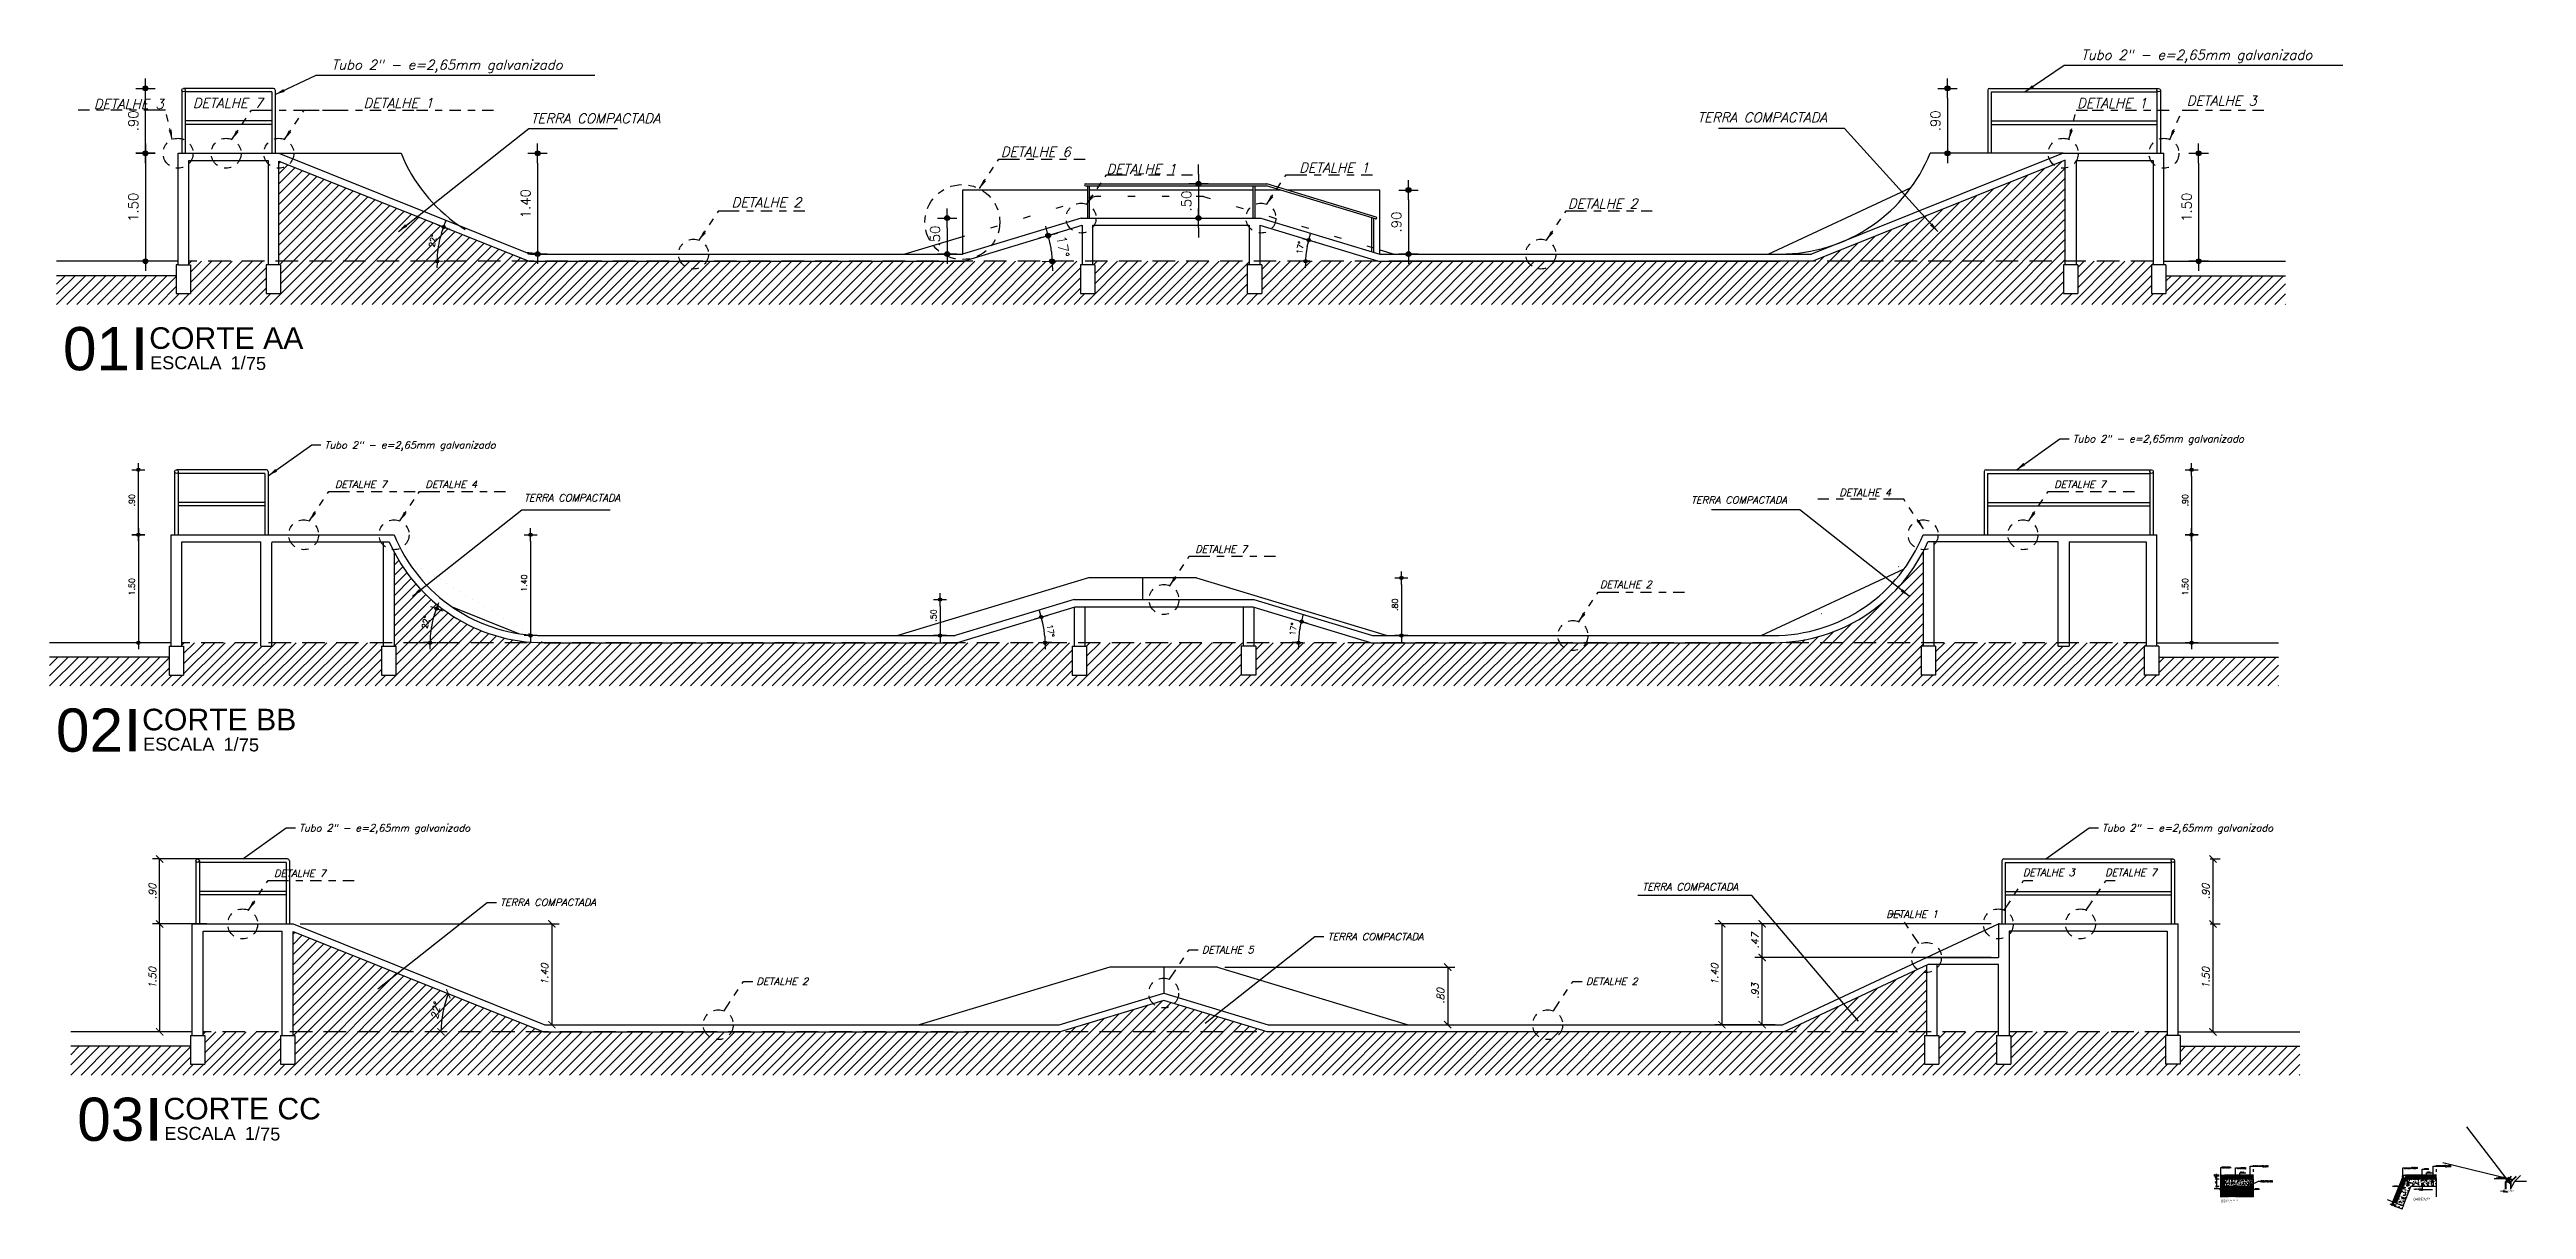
# Model space of a CAD drawing. Header units: millimetres. Extents: x 482 to 600, y -218 to -108.
# Drawn here: x 529.34 to 563.76, y -203.84 to -187.72 of the extents above; entities that cross this region are included whole.
import ezdxf
from ezdxf.enums import TextEntityAlignment as Align

# ---------------------------------------------------------------- set-up
doc = ezdxf.new("R2010")
doc.units = ezdxf.units.MM
doc.header["$LTSCALE"] = 2.5
for name, pattern in [('ACAD_ISO07W100', [3, 0, -3]), ('DASHDOT', [1, 0.5, -0.25, 0, -0.25]), ('DASHDOT2', [0.5, 0.25, -0.125, 0, -0.125]), ('HIDDEN', [0.375, 0.25, -0.125]), ('TPP2', [1.6, 1, -0.2, 0, -0.2, 0, -0.2])]:
    doc.linetypes.add(name, pattern=pattern)
for name, color, linetype in [('AN_INDICAÇAO', 2, 'Continuous'), ('ARQ_CORTE1', 3, 'Continuous'), ('ARQ_VISTA3', 3, 'Continuous'), ('COTAS', 1, 'Continuous'), ('DET', 2, 'DASHDOT'), ('ESPECIFICAÇÕES', 2, 'Continuous'), ('HACHURA', 254, 'Continuous'), ('HAT', 8, 'Continuous'), ('Hatch', 9, 'Continuous'), ('INDCORTE', 4, 'Continuous'), ('INDICAÇÃO', 1, 'Continuous'), ('PAREDE', 4, 'Continuous'), ('Projecao', 8, 'HIDDEN'), ('TITULO', 2, 'Continuous'), ('TXAMB', 2, 'Continuous'), ('UR_VISTA2', 2, 'Continuous'), ('VISTA', 1, 'Continuous')]:
    doc.layers.add(name, color=color, linetype=linetype)
doc.styles.add('AMB05', font='ROMANS.SHX', dxfattribs={"height": 0.12})
doc.styles.add('ARIAL', font='arial.ttf')
doc.styles.add('ARIAL 02', font='sanss___.ttf', dxfattribs={"height": 2})
doc.styles.add('COTA50', font='ROMANS.shx')
doc.styles.add('COTA75', font='ROMANS.SHX')
doc.styles.add('ROMANS', font='romans', dxfattribs={"oblique": 15})
doc.styles.add('TIT05', font='')
doc.styles.get('TIT05').set_extended_font_data('Arial Black')
doc.dimstyles.new('1-050', dxfattribs={"dimtxt": 0.1, "dimasz": 0.1, "dimexe": 0.1, "dimexo": 0.1, "dimgap": 0.05, "dimtad": 1, "dimzin": 4, "dimdsep": 46, "dimtxsty": 'ROMANS', "dimblk": 'ARCHTICK', "dimcen": 0, "dimclrd": 256, "dimclre": 256, "dimclrt": 2, "dimadec": 0, "dimazin": 0, "dimtfac": 1, "dimtix": 1, "dimtmove": 0, "dimatfit": 3, "dimldrblk": 'DOT', "dimfxl": 0.1, "dimarcsym": 0})
doc.dimstyles.new('Cota5', dxfattribs={"dimtxt": 0.01, "dimasz": 0.01, "dimexe": 0.01, "dimexo": 0.02, "dimgap": 0.005, "dimtad": 1, "dimzin": 4, "dimdsep": 46, "dimtxsty": 'ROMANS', "dimblk": 'bola', "dimcen": 0, "dimclrd": 256, "dimclre": 8, "dimclrt": 2, "dimadec": 0, "dimazin": 0, "dimtfac": 1, "dimtix": 1, "dimtmove": 2, "dimatfit": 3, "dimldrblk": 'bola', "dimfxl": 1, "dimtolj": 1, "dimtzin": 0, "dimarcsym": 0})
doc.dimstyles.new('COTA50', dxfattribs={"dimtxt": 0.08, "dimasz": 0.09, "dimexe": 0.05, "dimexo": 0.95, "dimgap": 0.05, "dimtad": 1, "dimzin": 4, "dimdsep": 46, "dimtxsty": 'COTA50', "dimblk": 'bola', "dimcen": -0.1, "dimdle": 0.05, "dimse1": 1, "dimse2": 1, "dimclrd": 256, "dimclre": 3, "dimclrt": 2, "dimadec": 0, "dimazin": 0, "dimtfac": 1, "dimtix": 1, "dimtmove": 2, "dimatfit": 3, "dimldrblk": 'bola', "dimfxl": 1, "dimtvp": 1.25, "dimtolj": 1, "dimtzin": 4, "dimarcsym": 0})
doc.dimstyles.new('COTA75', dxfattribs={"dimtxt": 0.135, "dimasz": 0.135, "dimexe": 0.05, "dimexo": 0.95, "dimgap": 0.1, "dimtad": 1, "dimzin": 4, "dimdsep": 46, "dimtxsty": 'COTA75', "dimblk": 'bola', "dimcen": -0.1, "dimdle": 0.05, "dimse1": 1, "dimse2": 1, "dimclrd": 256, "dimclre": 256, "dimclrt": 2, "dimadec": 0, "dimazin": 0, "dimtfac": 1, "dimtix": 1, "dimtmove": 2, "dimatfit": 3, "dimfxl": 1, "dimtvp": 0.833333, "dimtolj": 1, "dimtzin": 4, "dimarcsym": 0})
doc.dimstyles.new('COTA75$0', dxfattribs={"dimtxt": 0.135, "dimasz": 0.135, "dimexe": 0.05, "dimexo": 0.95, "dimgap": 0.1, "dimtad": 1, "dimzin": 4, "dimdsep": 46, "dimtxsty": 'COTA75', "dimblk": 'bola', "dimcen": -0.1, "dimdle": 0.05, "dimse1": 1, "dimse2": 1, "dimclrd": 256, "dimclre": 256, "dimclrt": 2, "dimadec": 0, "dimazin": 0, "dimtfac": 1, "dimtix": 1, "dimtmove": 2, "dimatfit": 3, "dimfxl": 1, "dimtvp": 0.833333, "dimtolj": 1, "dimtzin": 4, "dimarcsym": 0})
pattern_1 = [(45, (0, 0), (-0.00707106781, 0.00707106781), [])]

msp = doc.modelspace()

# ---------------------------------------------------------------- texts
at = {"layer": 'ESPECIFICAÇÕES', "color": 2, "char_height": 0.00763, "attachment_point": 9, "style": 'ROMANS'}
for s, insert in [('contra-piso', (562.404, -203.277)), ('cantoneira metálica^J7.0cm x 7.0cm x 0.5cm', (563.469, -203.406))]:
    msp.add_mtext(s, dxfattribs=dict(at, insert=insert))
at = {"layer": 'TITULO'}
for s, height, style, p in [('06', 0.0256, 'TIT05', (563.401, -203.596)), ('DETALHE 6', 0.0144, 'TIT05', (563.455, -203.586)), ('SEM ESCALA', 0.00576, 'AMB05', (563.456, -203.596))]:
    msp.add_text(s, height=height, dxfattribs=dict(at, style=style)).set_placement(p)
at = {"layer": 'TXAMB', "color": 2, "style": 'ROMANS'}
for s, insert, char_height, attachment_point in [('Tubo 2" - e=2,65mm galvanizado', (533.259, -187.869), 0.135, 1), ('Tubo 2" - e=2,65mm galvanizado', (557.576, -187.731), 0.135, 1), ('DETALHE 3', (530.926, -188.413), 0.135, 3), ('DETALHE 7', (531.332, -188.401), 0.135, 1), ('DETALHE 1', (533.702, -188.401), 0.135, 1), ('TERRA COMPACTADA', (536.03, -188.614), 0.135, 1), ('TERRA COMPACTADA', (552.243, -188.6), 0.135, 1), ('DETALHE 1', (557.518, -188.402), 0.135, 1), ('DETALHE 3', (559.042, -188.368), 0.135, 1), ('DETALHE 6', (542.56, -189.078), 0.135, 1), ('DETALHE 1', (544.029, -189.318), 0.135, 1), ('DETALHE 1', (546.707, -189.297), 0.135, 1), ('DETALHE 2', (538.819, -189.781), 0.135, 1), ('DETALHE 2', (550.441, -189.797), 0.135, 1), ('Tubo 2" - e=2,65mm galvanizado', (557.458, -193.082), 0.1, 1), ('Tubo 2" - e=2,65mm galvanizado', (533.161, -193.168), 0.1, 1), ('DETALHE 7', (533.306, -193.714), 0.1, 1), ('DETALHE 4', (534.563, -193.714), 0.1, 1), ('DETALHE 7', (557.2, -193.714), 0.1, 1), ('TERRA COMPACTADA', (535.935, -193.902), 0.1, 1), ('TERRA COMPACTADA', (553.486, -193.933), 0.1, 3), ('DETALHE 4', (554.214, -193.829), 0.1, 1), ('DETALHE 7', (545.263, -194.614), 0.1, 1), ('DETALHE 2', (550.888, -195.105), 0.1, 1), ('Tubo 2" - e=2,65mm galvanizado', (532.807, -198.487), 0.1, 1), ('Tubo 2" - e=2,65mm galvanizado', (557.865, -198.487), 0.1, 1), ('DETALHE 7', (532.459, -199.119), 0.1, 1), ('TERRA COMPACTADA', (551.475, -199.306), 0.1, 1), ('DETALHE 3', (556.766, -199.106), 0.1, 1), ('DETALHE 7', (557.908, -199.106), 0.1, 1), ('TERRA COMPACTADA', (535.6, -199.522), 0.1, 1), ('TERRA COMPACTADA', (547.102, -199.998), 0.1, 1), ('DETALHE 1', (554.866, -199.686), 0.1, 1), ('DETALHE 5', (545.355, -200.18), 0.1, 1), ('DETALHE 2', (539.164, -200.619), 0.1, 1), ('DETALHE 2', (550.692, -200.619), 0.1, 1)]:
    msp.add_mtext(s, dxfattribs=dict(at, insert=insert, char_height=char_height, attachment_point=attachment_point))
at = {"layer": 'TXAMB', "char_height": 0.009, "attachment_point": 9, "style": 'AMB05'}
for s, insert in [('cantoneira metalica ^Jgalvanizada - 2"', (559.649, -203.269)), ('contra-piso^Jde massa (reboco)', (559.865, -203.277)), ('granilite', (559.837, -203.326)), ('tela soldada malha 20cm x 20cm^Jaço %%C3,4mm', (560.175, -203.253)), ('concreto usinado - 25MPA^Jarmado com telas - Q138', (560.236, -203.459)), ('tubo de ferro^Jgalvanizado 2" - e=2,65mm', (562.249, -203.276)), ('granilite', (562.428, -203.326)), ('tela soldada malha 20cm x 20cm^Jaço %%C3,4mm', (562.715, -203.251)), ('granilite', (559.479, -203.55)), ('alvenaria', (560.047, -203.553)), ('granilite', (561.974, -203.517)), ('LAJE EM CONCRETO\\PARMADO', (562.321, -203.575))]:
    msp.add_mtext(s, dxfattribs=dict(at, insert=insert))

# ---------------------------------------------------------------- blocks, each defined once
blk = doc.blocks.new('_ArchTick')
at = {"color": 0, "linetype": 'ByBlock', "const_width": 0.15}
blk.add_lwpolyline([(-0.5, -0.5), (0.5, 0.5)], dxfattribs=at)
blk = doc.blocks.new('*D89')
at = {"layer": 'COTAS', "lineweight": -2}
for p, q in [((531.224, -199.871), (530.77, -199.871)), ((530.87, -199.871), (530.87, -201.371)), ((531.224, -201.371), (530.77, -201.371))]:
    blk.add_line(p, q, dxfattribs=at)
at = {"layer": 'DEFPOINTS', "color": 0}
for p in [(531.324, -199.871), (530.87, -201.371), (531.324, -201.371)]:
    blk.add_point(p, dxfattribs=at)
at = {"layer": 'COTAS', "lineweight": -2, "xscale": 0.1, "yscale": 0.1, "zscale": 0.1}
for p, rotation in [((530.87, -199.871), 90), ((530.87, -201.371), 270)]:
    blk.add_blockref('_ArchTick', p, dxfattribs=dict(at, rotation=rotation))
at = {"layer": 'COTAS', "color": 2, "insert": (530.77, -200.621), "char_height": 0.1, "attachment_point": 5, "rotation": 90, "style": 'ROMANS'}
blk.add_mtext('1.50', dxfattribs=at)
blk = doc.blocks.new('_Dot')
at = {"color": 0, "linetype": 'ByBlock', "lineweight": -2}
blk.add_line((-0.5, 0), (-1, 0), dxfattribs=at)
at = {"color": 0, "linetype": 'ByBlock', "const_width": 0.5}
blk.add_lwpolyline([(-0.25, 0, 1), (0.25, 0, 1)], format="xyb", close=True, dxfattribs=at)
blk = doc.blocks.new('*D90')
at = {"layer": 'COTAS', "lineweight": -2}
for p, q in [((531.527, -198.968), (530.77, -198.968)), ((530.87, -199.871), (530.87, -198.968)), ((531.527, -199.871), (530.77, -199.871))]:
    blk.add_line(p, q, dxfattribs=at)
at = {"layer": 'DEFPOINTS', "color": 0}
for p in [(530.87, -198.968), (531.627, -198.968), (531.627, -199.871)]:
    blk.add_point(p, dxfattribs=at)
at = {"layer": 'COTAS', "lineweight": -2, "xscale": 0.1, "yscale": 0.1, "zscale": 0.1}
for p, rotation in [((530.87, -198.968), 90), ((530.87, -199.871), 270)]:
    blk.add_blockref('_ArchTick', p, dxfattribs=dict(at, rotation=rotation))
at = {"layer": 'COTAS', "color": 2, "insert": (530.77, -199.419), "char_height": 0.1, "attachment_point": 5, "rotation": 90, "style": 'ROMANS'}
blk.add_mtext('.90', dxfattribs=at)
blk = doc.blocks.new('*D91')
at = {"layer": 'COTAS', "linetype": 'ByBlock', "lineweight": -2}
for p, q in [((532.824, -199.871), (536.421, -199.871)), ((536.324, -201.271), (536.421, -201.271))]:
    blk.add_line(p, q, dxfattribs=at)
at = {"layer": 'COTAS', "lineweight": -2}
blk.add_line((536.321, -199.871), (536.321, -201.271), dxfattribs=at)
at = {"layer": 'DEFPOINTS', "color": 0}
for p in [(532.724, -199.871), (536.224, -201.271), (536.321, -201.271)]:
    blk.add_point(p, dxfattribs=at)
at = {"layer": 'COTAS', "lineweight": -2, "xscale": 0.1, "yscale": 0.1, "zscale": 0.1}
for p, rotation in [((536.321, -199.871), 90), ((536.321, -201.271), 270)]:
    blk.add_blockref('_ArchTick', p, dxfattribs=dict(at, rotation=rotation))
at = {"layer": 'COTAS', "color": 2, "insert": (536.221, -200.571), "char_height": 0.1, "attachment_point": 5, "rotation": 90, "style": 'ROMANS'}
blk.add_mtext('1.40', dxfattribs=at)
blk = doc.blocks.new('*D92')
at = {"layer": 'COTAS', "lineweight": -2}
for p, q in [((559.367, -199.871), (559.507, -199.871)), ((559.407, -199.871), (559.407, -201.371)), ((559.367, -201.371), (559.507, -201.371))]:
    blk.add_line(p, q, dxfattribs=at)
at = {"layer": 'DEFPOINTS', "color": 0}
for p in [(558.924, -199.871), (558.924, -201.371), (559.407, -201.371)]:
    blk.add_point(p, dxfattribs=at)
at = {"layer": 'COTAS', "lineweight": -2, "xscale": 0.1, "yscale": 0.1, "zscale": 0.1}
for p, rotation in [((559.407, -199.871), 90), ((559.407, -201.371), 270)]:
    blk.add_blockref('_ArchTick', p, dxfattribs=dict(at, rotation=rotation))
at = {"layer": 'COTAS', "color": 2, "insert": (559.307, -200.621), "char_height": 0.1, "attachment_point": 5, "rotation": 90, "style": 'ROMANS'}
blk.add_mtext('1.50', dxfattribs=at)
blk = doc.blocks.new('*D93')
at = {"layer": 'COTAS', "lineweight": -2}
for p, q in [((559.367, -198.968), (559.507, -198.968)), ((559.407, -198.968), (559.407, -199.871)), ((559.367, -199.871), (559.507, -199.871))]:
    blk.add_line(p, q, dxfattribs=at)
at = {"layer": 'DEFPOINTS', "color": 0}
for p in [(556.768, -198.968), (556.768, -199.871), (559.407, -199.871)]:
    blk.add_point(p, dxfattribs=at)
at = {"layer": 'COTAS', "lineweight": -2, "xscale": 0.1, "yscale": 0.1, "zscale": 0.1}
for p, rotation in [((559.407, -198.968), 90), ((559.407, -199.871), 270)]:
    blk.add_blockref('_ArchTick', p, dxfattribs=dict(at, rotation=rotation))
at = {"layer": 'COTAS', "color": 2, "insert": (559.307, -199.419), "char_height": 0.1, "attachment_point": 5, "rotation": 90, "style": 'ROMANS'}
blk.add_mtext('.90', dxfattribs=at)
blk = doc.blocks.new('*D95')
at = {"layer": 'COTAS', "lineweight": -2}
blk.add_arc((536.205, -201.371), 1.425, 158.1986, 180, dxfattribs=at)
at = {"layer": 'DEFPOINTS', "color": 0}
for p in [(532.724, -199.978), (534.826, -201.013), (531.474, -201.371), (536.205, -201.371), (558.774, -201.371)]:
    blk.add_point(p, dxfattribs=at)
at = {"layer": 'COTAS', "lineweight": -2, "xscale": 0.1, "yscale": 0.1, "zscale": 0.1}
for p, rotation in [((534.882, -200.842), 68.19859051364809), ((534.78, -201.371), 270)]:
    blk.add_blockref('_ArchTick', p, dxfattribs=dict(at, rotation=rotation))
at = {"layer": 'COTAS', "color": 2, "insert": (534.708, -201.082), "char_height": 0.1, "attachment_point": 5, "rotation": 79.0993, "style": 'ROMANS'}
blk.add_mtext('22°', dxfattribs=at)
blk = doc.blocks.new('*D96')
at = {"layer": 'COTAS', "lineweight": -2}
for p, q in [((555.324, -200.337), (553.042, -200.337)), ((553.142, -201.271), (553.142, -200.337)), ((553.324, -201.271), (553.042, -201.271))]:
    blk.add_line(p, q, dxfattribs=at)
at = {"layer": 'DEFPOINTS', "color": 0}
for p in [(553.142, -200.337), (555.424, -200.337), (553.424, -201.271)]:
    blk.add_point(p, dxfattribs=at)
at = {"layer": 'COTAS', "lineweight": -2, "xscale": 0.1, "yscale": 0.1, "zscale": 0.1}
for p, rotation in [((553.142, -200.337), 90), ((553.142, -201.271), 270)]:
    blk.add_blockref('_ArchTick', p, dxfattribs=dict(at, rotation=rotation))
at = {"layer": 'COTAS', "color": 2, "insert": (553.042, -200.804), "char_height": 0.1, "attachment_point": 5, "rotation": 90, "style": 'ROMANS'}
blk.add_mtext('.93', dxfattribs=at)
blk = doc.blocks.new('*D97')
at = {"layer": 'COTAS', "lineweight": -2}
for p, q in [((556.324, -199.871), (553.042, -199.871)), ((553.142, -200.337), (553.142, -199.871)), ((556.324, -200.337), (553.042, -200.337))]:
    blk.add_line(p, q, dxfattribs=at)
at = {"layer": 'DEFPOINTS', "color": 0}
for p in [(553.142, -199.871), (556.424, -199.871), (556.424, -200.337)]:
    blk.add_point(p, dxfattribs=at)
at = {"layer": 'COTAS', "lineweight": -2, "xscale": 0.1, "yscale": 0.1, "zscale": 0.1}
for p, rotation in [((553.142, -199.871), 90), ((553.142, -200.337), 270)]:
    blk.add_blockref('_ArchTick', p, dxfattribs=dict(at, rotation=rotation))
at = {"layer": 'COTAS', "color": 2, "insert": (553.042, -200.104), "char_height": 0.1, "attachment_point": 5, "rotation": 90, "style": 'ROMANS'}
blk.add_mtext('.47', dxfattribs=at)
blk = doc.blocks.new('*D94')
at = {"layer": 'COTAS', "lineweight": -2}
for p, q in [((556.324, -199.871), (552.482, -199.871)), ((552.582, -199.871), (552.582, -201.271)), ((553.324, -201.271), (552.482, -201.271))]:
    blk.add_line(p, q, dxfattribs=at)
at = {"layer": 'DEFPOINTS', "color": 0}
for p in [(556.424, -199.871), (552.582, -201.271), (553.424, -201.271)]:
    blk.add_point(p, dxfattribs=at)
at = {"layer": 'COTAS', "lineweight": -2, "xscale": 0.1, "yscale": 0.1, "zscale": 0.1}
for p, rotation in [((552.582, -199.871), 90), ((552.582, -201.271), 270)]:
    blk.add_blockref('_ArchTick', p, dxfattribs=dict(at, rotation=rotation))
at = {"layer": 'COTAS', "color": 2, "insert": (552.482, -200.571), "char_height": 0.1, "attachment_point": 5, "rotation": 90, "style": 'ROMANS'}
blk.add_mtext('1.40', dxfattribs=at)
blk = doc.blocks.new('*D98')
at = {"layer": 'COTAS', "lineweight": -2}
for p, q in [((545.674, -200.471), (548.872, -200.471)), ((548.772, -200.471), (548.772, -201.271)), ((546.378, -201.271), (548.872, -201.271))]:
    blk.add_line(p, q, dxfattribs=at)
at = {"layer": 'DEFPOINTS', "color": 0}
for p in [(545.574, -200.471), (546.278, -201.271), (548.772, -201.271)]:
    blk.add_point(p, dxfattribs=at)
at = {"layer": 'COTAS', "lineweight": -2, "xscale": 0.1, "yscale": 0.1, "zscale": 0.1}
for p, rotation in [((548.772, -200.471), 90), ((548.772, -201.271), 270)]:
    blk.add_blockref('_ArchTick', p, dxfattribs=dict(at, rotation=rotation))
at = {"layer": 'COTAS', "color": 2, "insert": (548.672, -200.871), "char_height": 0.1, "attachment_point": 5, "rotation": 90, "style": 'ROMANS'}
blk.add_mtext('.80', dxfattribs=at)
blk = doc.blocks.new('bola')
blk.add_hatch(color=0).paths.add_polyline_path([(-0.25, 0, 1), (0.25, 0, 1)])
at = {"color": 0}
for p, q in [((-1, 0), (-0.25, 0)), ((0, 1), (0, 0.25)), ((0.25, 0), (1, 0)), ((0, -0.25), (0, -1))]:
    blk.add_line(p, q, dxfattribs=at)
blk.add_circle((0, 0), 0.25, dxfattribs=at)
blk = doc.blocks.new('*D118')
at = {"layer": 'COTAS', "color": 8, "lineweight": -2}
for p, q in [((559.494, -203.362), (559.444, -203.362)), ((559.494, -203.377), (559.444, -203.377))]:
    blk.add_line(p, q, dxfattribs=at)
at = {"layer": 'COTAS', "lineweight": -2}
for p, q in [((559.454, -203.352), (559.454, -203.342)), ((559.454, -203.362), (559.454, -203.377)), ((559.454, -203.387), (559.454, -203.397))]:
    blk.add_line(p, q, dxfattribs=at)
at = {"layer": 'DEFPOINTS', "color": 0}
for p in [(559.454, -203.377), (559.514, -203.362), (559.529, -203.377)]:
    blk.add_point(p, dxfattribs=at)
at = {"layer": 'COTAS', "lineweight": -2, "xscale": 0.01, "yscale": 0.01, "zscale": 0.01}
for p, rotation in [((559.454, -203.362), 270), ((559.454, -203.377), 90)]:
    blk.add_blockref('bola', p, dxfattribs=dict(at, rotation=rotation))
at = {"layer": 'COTAS', "color": 2, "insert": (559.43, -203.369), "char_height": 0.01, "attachment_point": 5, "rotation": 90, "style": 'ROMANS'}
blk.add_mtext('\\A1;.015', dxfattribs=at)
blk = doc.blocks.new('*D119')
at = {"layer": 'COTAS', "color": 8, "lineweight": -2}
for p, q in [((559.494, -203.377), (559.444, -203.377)), ((559.494, -203.417), (559.444, -203.417))]:
    blk.add_line(p, q, dxfattribs=at)
at = {"layer": 'COTAS', "lineweight": -2}
blk.add_line((559.454, -203.387), (559.454, -203.407), dxfattribs=at)
at = {"layer": 'DEFPOINTS', "color": 0}
for p in [(559.454, -203.417), (559.529, -203.377), (559.569, -203.417)]:
    blk.add_point(p, dxfattribs=at)
at = {"layer": 'COTAS', "lineweight": -2, "xscale": 0.01, "yscale": 0.01, "zscale": 0.01}
for p, rotation in [((559.454, -203.377), 90), ((559.454, -203.417), 270)]:
    blk.add_blockref('bola', p, dxfattribs=dict(at, rotation=rotation))
at = {"layer": 'COTAS', "color": 2, "insert": (559.444, -203.397), "char_height": 0.01, "attachment_point": 5, "rotation": 90, "style": 'ROMANS'}
blk.add_mtext('\\A1;.04', dxfattribs=at)
blk = doc.blocks.new('*D120')
at = {"layer": 'COTAS', "color": 8, "lineweight": -2}
for p, q in [((559.494, -203.417), (559.444, -203.417)), ((559.494, -203.517), (559.444, -203.517))]:
    blk.add_line(p, q, dxfattribs=at)
at = {"layer": 'COTAS', "lineweight": -2}
blk.add_line((559.454, -203.427), (559.454, -203.507), dxfattribs=at)
at = {"layer": 'DEFPOINTS', "color": 0}
for p in [(559.569, -203.417), (559.454, -203.517), (559.569, -203.517)]:
    blk.add_point(p, dxfattribs=at)
at = {"layer": 'COTAS', "lineweight": -2, "xscale": 0.01, "yscale": 0.01, "zscale": 0.01}
for p, rotation in [((559.454, -203.417), 90), ((559.454, -203.517), 270)]:
    blk.add_blockref('bola', p, dxfattribs=dict(at, rotation=rotation))
at = {"layer": 'COTAS', "color": 2, "insert": (559.444, -203.467), "char_height": 0.01, "attachment_point": 5, "rotation": 90, "style": 'ROMANS'}
blk.add_mtext('\\A1;.10', dxfattribs=at)
blk = doc.blocks.new('*D121')
at = {"layer": 'COTAS', "lineweight": -2}
for p, q in [((561.88, -203.767), (561.871, -203.763)), ((561.889, -203.77), (561.903, -203.776)), ((561.912, -203.78), (561.922, -203.783))]:
    blk.add_line(p, q, dxfattribs=at)
at = {"layer": 'COTAS', "color": 8, "lineweight": -2}
for p, q in [((561.898, -203.749), (561.886, -203.78)), ((561.912, -203.755), (561.899, -203.785))]:
    blk.add_line(p, q, dxfattribs=at)
at = {"layer": 'DEFPOINTS', "color": 0}
for p in [(561.903, -203.776), (561.905, -203.73), (561.919, -203.736)]:
    blk.add_point(p, dxfattribs=at)
at = {"layer": 'COTAS', "lineweight": -2, "xscale": 0.01, "yscale": 0.01, "zscale": 0.01}
for p, rotation in [((561.889, -203.77), 337.99999999997), ((561.903, -203.776), 157.9999999999701)]:
    blk.add_blockref('bola', p, dxfattribs=dict(at, rotation=rotation))
at = {"layer": 'COTAS', "color": 2, "insert": (561.908, -203.747), "char_height": 0.01, "attachment_point": 5, "rotation": 338, "style": 'ROMANS'}
blk.add_mtext('\\A1;.015', dxfattribs=at)
blk = doc.blocks.new('*D122')
at = {"layer": 'COTAS', "color": 8, "lineweight": -2}
for p, q in [((561.912, -203.755), (561.899, -203.785)), ((561.949, -203.77), (561.937, -203.8))]:
    blk.add_line(p, q, dxfattribs=at)
at = {"layer": 'COTAS', "lineweight": -2}
blk.add_line((561.912, -203.78), (561.931, -203.787), dxfattribs=at)
at = {"layer": 'DEFPOINTS', "color": 0}
for p in [(561.919, -203.736), (561.94, -203.791), (561.956, -203.751)]:
    blk.add_point(p, dxfattribs=at)
at = {"layer": 'COTAS', "lineweight": -2, "xscale": 0.01, "yscale": 0.01, "zscale": 0.01}
for p, rotation in [((561.903, -203.776), 157.99999999997), ((561.94, -203.791), 337.99999999997)]:
    blk.add_blockref('bola', p, dxfattribs=dict(at, rotation=rotation))
at = {"layer": 'COTAS', "color": 2, "insert": (561.925, -203.774), "char_height": 0.01, "attachment_point": 5, "rotation": 338, "style": 'ROMANS'}
blk.add_mtext('\\A1;.04', dxfattribs=at)
blk = doc.blocks.new('*D123')
at = {"layer": 'COTAS', "color": 8, "lineweight": -2}
for p, q in [((561.949, -203.77), (561.937, -203.8)), ((562.042, -203.807), (562.029, -203.838))]:
    blk.add_line(p, q, dxfattribs=at)
at = {"layer": 'COTAS', "lineweight": -2}
blk.add_line((561.95, -203.795), (562.024, -203.825), dxfattribs=at)
at = {"layer": 'DEFPOINTS', "color": 0}
for p in [(561.956, -203.751), (562.049, -203.788), (562.033, -203.828)]:
    blk.add_point(p, dxfattribs=at)
at = {"layer": 'COTAS', "lineweight": -2, "xscale": 0.01, "yscale": 0.01, "zscale": 0.01}
for p, rotation in [((561.94, -203.791), 157.99999999997), ((562.033, -203.828), 337.99999999997)]:
    blk.add_blockref('bola', p, dxfattribs=dict(at, rotation=rotation))
at = {"layer": 'COTAS', "color": 2, "insert": (561.99, -203.8), "char_height": 0.01, "attachment_point": 5, "rotation": 338, "style": 'ROMANS'}
blk.add_mtext('\\A1;.10', dxfattribs=at)
blk = doc.blocks.new('IND_INDICAÇÃO')
at = {"color": 8}
blk.add_lwpolyline([(0.01665, 0.00794, 0.0012, 0.0012, 0), (0.01665, 0.00006, 0.0008, 0.0008, 0)], format="xyseb", dxfattribs=at)
at = {"style": 'ARIAL 02'}
for s, p in [('ESCALA', (0.01862, 0.00019)), ('1/', (0.03353, 0.00019))]:
    blk.add_text(s, height=0.0024, dxfattribs=at).set_placement(p)
at = {"style": 'ARIAL', "flags": 4}
blk.add_attdef('NUMERO', text='', height=0.008, dxfattribs=at).set_placement((0.01491, 0.004), align=Align.MIDDLE_RIGHT)
for tag, height, p in [('NOME.DO.DESENHO', 0.004, (0.01845, 0.00597)), ('ESCALA', 0.0024, (0.03637, 0.00126))]:
    blk.add_attdef(tag, text='', height=height, dxfattribs=at).set_placement(p, align=Align.MIDDLE_LEFT)
blk = doc.blocks.new('*D69')
at = {"layer": 'COTAS', "lineweight": -2}
blk.add_line((530.672, -189.301), (530.672, -190.531), dxfattribs=at)
at = {"layer": 'DEFPOINTS', "color": 0}
for p in [(531.126, -189.166), (530.672, -190.666), (531.126, -190.666)]:
    blk.add_point(p, dxfattribs=at)
at = {"layer": 'COTAS', "lineweight": -2, "xscale": 0.135, "yscale": 0.135, "zscale": 0.135}
for p, rotation in [((530.672, -189.166), 90), ((530.672, -190.666), 270)]:
    blk.add_blockref('bola', p, dxfattribs=dict(at, rotation=rotation))
at = {"layer": 'COTAS', "color": 2, "insert": (530.504, -189.916), "char_height": 0.135, "attachment_point": 5, "rotation": 90, "style": 'COTA75'}
blk.add_mtext('\\A1;1.50', dxfattribs=at)
blk = doc.blocks.new('*D70')
at = {"layer": 'COTAS', "lineweight": -2}
blk.add_line((530.672, -189.031), (530.672, -188.399), dxfattribs=at)
at = {"layer": 'DEFPOINTS', "color": 0}
for p in [(530.672, -188.264), (531.429, -188.264), (531.429, -189.166)]:
    blk.add_point(p, dxfattribs=at)
at = {"layer": 'COTAS', "lineweight": -2, "xscale": 0.135, "yscale": 0.135, "zscale": 0.135}
for p, rotation in [((530.672, -188.264), 90), ((530.672, -189.166), 270)]:
    blk.add_blockref('bola', p, dxfattribs=dict(at, rotation=rotation))
at = {"layer": 'COTAS', "color": 2, "insert": (530.504, -188.715), "char_height": 0.135, "attachment_point": 5, "rotation": 90, "style": 'COTA75'}
blk.add_mtext('\\A1;.90', dxfattribs=at)
blk = doc.blocks.new('*D68')
at = {"layer": 'COTAS', "lineweight": -2}
blk.add_line((536.123, -189.301), (536.123, -190.431), dxfattribs=at)
at = {"layer": 'DEFPOINTS', "color": 0}
for p in [(532.526, -189.166), (536.026, -190.566), (536.123, -190.566)]:
    blk.add_point(p, dxfattribs=at)
at = {"layer": 'COTAS', "lineweight": -2, "xscale": 0.135, "yscale": 0.135, "zscale": 0.135}
for p, rotation in [((536.123, -189.166), 90), ((536.123, -190.566), 270)]:
    blk.add_blockref('bola', p, dxfattribs=dict(at, rotation=rotation))
at = {"layer": 'COTAS', "color": 2, "insert": (535.956, -189.866), "char_height": 0.135, "attachment_point": 5, "rotation": 90, "style": 'COTA75'}
blk.add_mtext('\\A1;1.40', dxfattribs=at)
blk = doc.blocks.new('*D71')
at = {"layer": 'COTAS', "lineweight": -2}
blk.add_line((541.814, -190.201), (541.814, -190.431), dxfattribs=at)
at = {"layer": 'DEFPOINTS', "color": 0}
for p in [(543.676, -190.066), (541.814, -190.566), (542.026, -190.566)]:
    blk.add_point(p, dxfattribs=at)
at = {"layer": 'COTAS', "lineweight": -2, "xscale": 0.135, "yscale": 0.135, "zscale": 0.135}
for p, rotation in [((541.814, -190.066), 90), ((541.814, -190.566), 270)]:
    blk.add_blockref('bola', p, dxfattribs=dict(at, rotation=rotation))
at = {"layer": 'COTAS', "color": 2, "insert": (541.647, -190.316), "char_height": 0.135, "attachment_point": 5, "rotation": 90, "style": 'COTA75'}
blk.add_mtext('\\A1;.50', dxfattribs=at)
blk = doc.blocks.new('*D72')
at = {"layer": 'COTAS', "lineweight": -2}
blk.add_arc((536.007, -190.666), 1.281, 162.2248, 175.9738, dxfattribs=at)
at = {"layer": 'DEFPOINTS', "color": 0}
for p in [(532.526, -189.274), (534.767, -190.345), (531.276, -190.666), (536.007, -190.666), (558.576, -190.666)]:
    blk.add_point(p, dxfattribs=at)
at = {"layer": 'COTAS', "lineweight": -2, "xscale": 0.09, "yscale": 0.09, "zscale": 0.09}
for p, rotation in [((534.817, -190.191), 70.21168938956495), ((534.726, -190.666), 267.986901124083)]:
    blk.add_blockref('bola', p, dxfattribs=dict(at, rotation=rotation))
at = {"layer": 'COTAS', "color": 2, "insert": (534.661, -190.407), "char_height": 0.08, "attachment_point": 5, "rotation": 79.0993, "style": 'COTA50'}
blk.add_mtext('\\A1; 22°', dxfattribs=at)
blk = doc.blocks.new('*D73')
at = {"layer": 'DEFPOINTS', "color": 0}
for p in [(543.691, -190.166), (531.276, -190.666), (542.041, -190.666), (543.266, -190.546), (558.576, -190.666)]:
    blk.add_point(p, dxfattribs=at)
at = {"layer": 'PAREDE', "lineweight": -2}
blk.add_arc((542.041, -190.666), 1.231, 6.2868, 10.5716, dxfattribs=at)
at = {"layer": 'PAREDE', "lineweight": -2, "xscale": 0.135, "yscale": 0.135, "zscale": 0.135}
for p, rotation in [((543.219, -190.309), 103.7150185774542), ((543.272, -190.666), 273.1433801902861)]:
    blk.add_blockref('bola', p, dxfattribs=dict(at, rotation=rotation))
at = {"layer": 'PAREDE', "color": 2, "insert": (543.424, -190.461), "char_height": 0.135, "attachment_point": 5, "rotation": 278.4292, "style": 'COTA75'}
blk.add_mtext('\\A1;17°', dxfattribs=at)
blk = doc.blocks.new('*D74')
at = {"layer": 'COTAS', "lineweight": -2}
blk.add_line((548.226, -189.811), (548.226, -190.431), dxfattribs=at)
at = {"layer": 'DEFPOINTS', "color": 0}
for p in [(547.826, -189.676), (547.826, -190.566), (548.226, -190.566)]:
    blk.add_point(p, dxfattribs=at)
at = {"layer": 'COTAS', "lineweight": -2, "xscale": 0.135, "yscale": 0.135, "zscale": 0.135}
for p, rotation in [((548.226, -189.676), 90), ((548.226, -190.566), 270)]:
    blk.add_blockref('bola', p, dxfattribs=dict(at, rotation=rotation))
at = {"layer": 'COTAS', "color": 2, "insert": (548.059, -190.121), "char_height": 0.135, "attachment_point": 5, "rotation": 90, "style": 'COTA75'}
blk.add_mtext('\\A1;.90', dxfattribs=at)
blk = doc.blocks.new('*D75')
at = {"layer": 'COTAS', "lineweight": -2}
blk.add_line((559.208, -189.301), (559.208, -190.531), dxfattribs=at)
at = {"layer": 'DEFPOINTS', "color": 0}
for p in [(558.726, -189.166), (558.726, -190.666), (559.208, -190.666)]:
    blk.add_point(p, dxfattribs=at)
at = {"layer": 'COTAS', "lineweight": -2, "xscale": 0.135, "yscale": 0.135, "zscale": 0.135}
for p, rotation in [((559.208, -189.166), 90), ((559.208, -190.666), 270)]:
    blk.add_blockref('bola', p, dxfattribs=dict(at, rotation=rotation))
at = {"layer": 'COTAS', "color": 2, "insert": (559.041, -189.916), "char_height": 0.135, "attachment_point": 5, "rotation": 90, "style": 'COTA75'}
blk.add_mtext('\\A1;1.50', dxfattribs=at)
blk = doc.blocks.new('*D76')
at = {"layer": 'COTAS', "lineweight": -2}
blk.add_line((555.717, -188.399), (555.717, -189.031), dxfattribs=at)
at = {"layer": 'DEFPOINTS', "color": 0}
for p in [(556.57, -188.264), (555.717, -189.166), (556.57, -189.166)]:
    blk.add_point(p, dxfattribs=at)
at = {"layer": 'COTAS', "lineweight": -2, "xscale": 0.135, "yscale": 0.135, "zscale": 0.135}
for p, rotation in [((555.717, -188.264), 90), ((555.717, -189.166), 270)]:
    blk.add_blockref('bola', p, dxfattribs=dict(at, rotation=rotation))
at = {"layer": 'COTAS', "color": 2, "insert": (555.55, -188.715), "char_height": 0.135, "attachment_point": 5, "rotation": 90, "style": 'COTA75'}
blk.add_mtext('\\A1;.90', dxfattribs=at)
blk = doc.blocks.new('*D77')
at = {"layer": 'COTAS', "lineweight": -2}
blk.add_arc((547.811, -190.666), 1.015, 168.2228, 174.9188, dxfattribs=at)
at = {"layer": 'DEFPOINTS', "color": 0}
for p in [(546.161, -190.166), (531.276, -190.666), (546.816, -190.469), (547.811, -190.666), (558.576, -190.666)]:
    blk.add_point(p, dxfattribs=at)
at = {"layer": 'COTAS', "lineweight": -2, "xscale": 0.09, "yscale": 0.09, "zscale": 0.09}
for p, rotation in [((546.84, -190.372), 75.6822178594835), ((546.796, -190.666), 267.4593833727793)]:
    blk.add_blockref('bola', p, dxfattribs=dict(at, rotation=rotation))
at = {"layer": 'COTAS', "color": 2, "insert": (546.718, -190.504), "char_height": 0.08, "attachment_point": 5, "rotation": 81.5708, "style": 'COTA50'}
blk.add_mtext('\\A1; 17°', dxfattribs=at)
blk = doc.blocks.new('*D78')
at = {"layer": 'COTAS', "lineweight": -2}
for p, q in [((545.307, -189.456), (545.307, -189.321)), ((545.307, -189.591), (545.307, -190.066)), ((545.307, -190.201), (545.307, -190.336))]:
    blk.add_line(p, q, dxfattribs=at)
at = {"layer": 'DEFPOINTS', "color": 0}
for p in [(544.549, -189.591), (544.549, -190.066), (545.307, -190.066)]:
    blk.add_point(p, dxfattribs=at)
at = {"layer": 'COTAS', "lineweight": -2, "xscale": 0.135, "yscale": 0.135, "zscale": 0.135}
for p, rotation in [((545.307, -189.591), 270), ((545.307, -190.066), 90)]:
    blk.add_blockref('bola', p, dxfattribs=dict(at, rotation=rotation))
at = {"layer": 'COTAS', "color": 2, "insert": (545.14, -189.829), "char_height": 0.135, "attachment_point": 5, "rotation": 90, "style": 'COTA75'}
blk.add_mtext('\\A1;.50', dxfattribs=at)
blk = doc.blocks.new('*D79')
at = {"layer": 'COTAS', "lineweight": -2}
blk.add_line((530.574, -194.555), (530.574, -195.875), dxfattribs=at)
at = {"layer": 'DEFPOINTS', "color": 0}
for p in [(531.028, -194.465), (530.574, -195.965), (531.028, -195.965)]:
    blk.add_point(p, dxfattribs=at)
at = {"layer": 'COTAS', "lineweight": -2, "xscale": 0.09, "yscale": 0.09, "zscale": 0.09}
for p, rotation in [((530.574, -194.465), 90), ((530.574, -195.965), 270)]:
    blk.add_blockref('bola', p, dxfattribs=dict(at, rotation=rotation))
at = {"layer": 'COTAS', "color": 2, "insert": (530.484, -195.215), "char_height": 0.08, "attachment_point": 5, "rotation": 90, "style": 'COTA50'}
blk.add_mtext('\\A1; 1.50', dxfattribs=at)
blk = doc.blocks.new('*D80')
at = {"layer": 'COTAS', "lineweight": -2}
blk.add_line((530.574, -194.375), (530.574, -193.652), dxfattribs=at)
at = {"layer": 'DEFPOINTS', "color": 0}
for p in [(530.574, -193.562), (531.33, -193.562), (531.33, -194.465)]:
    blk.add_point(p, dxfattribs=at)
at = {"layer": 'COTAS', "lineweight": -2, "xscale": 0.09, "yscale": 0.09, "zscale": 0.09}
for p, rotation in [((530.574, -193.562), 90), ((530.574, -194.465), 270)]:
    blk.add_blockref('bola', p, dxfattribs=dict(at, rotation=rotation))
at = {"layer": 'COTAS', "color": 2, "insert": (530.484, -194.014), "char_height": 0.08, "attachment_point": 5, "rotation": 90, "style": 'COTA50'}
blk.add_mtext('\\A1; .90', dxfattribs=at)
blk = doc.blocks.new('*D81')
at = {"layer": 'COTAS', "lineweight": -2}
blk.add_line((536.025, -194.555), (536.025, -195.775), dxfattribs=at)
at = {"layer": 'DEFPOINTS', "color": 0}
for p in [(532.428, -194.465), (535.928, -195.865), (536.025, -195.865)]:
    blk.add_point(p, dxfattribs=at)
at = {"layer": 'COTAS', "lineweight": -2, "xscale": 0.09, "yscale": 0.09, "zscale": 0.09}
for p, rotation in [((536.025, -194.465), 90), ((536.025, -195.865), 270)]:
    blk.add_blockref('bola', p, dxfattribs=dict(at, rotation=rotation))
at = {"layer": 'COTAS', "color": 2, "insert": (535.935, -195.165), "char_height": 0.08, "attachment_point": 5, "rotation": 90, "style": 'COTA50'}
blk.add_mtext('\\A1; 1.40', dxfattribs=at)
blk = doc.blocks.new('*D82')
at = {"layer": 'COTAS', "lineweight": -2}
blk.add_line((541.716, -195.455), (541.716, -195.775), dxfattribs=at)
at = {"layer": 'DEFPOINTS', "color": 0}
for p in [(543.578, -195.365), (541.716, -195.865), (541.928, -195.865)]:
    blk.add_point(p, dxfattribs=at)
at = {"layer": 'COTAS', "lineweight": -2, "xscale": 0.09, "yscale": 0.09, "zscale": 0.09}
for p, rotation in [((541.716, -195.365), 90), ((541.716, -195.865), 270)]:
    blk.add_blockref('bola', p, dxfattribs=dict(at, rotation=rotation))
at = {"layer": 'COTAS', "color": 2, "insert": (541.626, -195.615), "char_height": 0.08, "attachment_point": 5, "rotation": 90, "style": 'COTA50'}
blk.add_mtext('\\A1; .50', dxfattribs=at)
blk = doc.blocks.new('*D83')
at = {"layer": 'COTAS', "lineweight": -2}
blk.add_arc((535.909, -195.965), 1.281, 162.2248, 175.9738, dxfattribs=at)
at = {"layer": 'DEFPOINTS', "color": 0}
for p in [(532.428, -194.573), (534.669, -195.644), (531.178, -195.965), (535.909, -195.965), (558.478, -195.965)]:
    blk.add_point(p, dxfattribs=at)
at = {"layer": 'COTAS', "lineweight": -2, "xscale": 0.09, "yscale": 0.09, "zscale": 0.09}
for p, rotation in [((534.719, -195.49), 70.21168938956392), ((534.628, -195.965), 267.9869011240844)]:
    blk.add_blockref('bola', p, dxfattribs=dict(at, rotation=rotation))
at = {"layer": 'COTAS', "color": 2, "insert": (534.562, -195.706), "char_height": 0.08, "attachment_point": 5, "rotation": 79.0993, "style": 'COTA50'}
blk.add_mtext('\\A1; 22°', dxfattribs=at)
blk = doc.blocks.new('*D84')
at = {"layer": 'COTAS', "lineweight": -2}
blk.add_arc((541.943, -195.965), 1.231, 4.19, 12.6684, dxfattribs=at)
at = {"layer": 'DEFPOINTS', "color": 0}
for p in [(543.593, -195.465), (543.168, -195.845), (531.178, -195.965), (541.943, -195.965), (558.478, -195.965)]:
    blk.add_point(p, dxfattribs=at)
at = {"layer": 'COTAS', "lineweight": -2, "xscale": 0.09, "yscale": 0.09, "zscale": 0.09}
for p, rotation in [((543.121, -195.608), 104.7633962616055), ((543.174, -195.965), 272.095002506134)]:
    blk.add_blockref('bola', p, dxfattribs=dict(at, rotation=rotation))
at = {"layer": 'COTAS', "color": 2, "insert": (543.249, -195.772), "char_height": 0.08, "attachment_point": 5, "rotation": 278.4292, "style": 'COTA50'}
blk.add_mtext('\\A1; 17°', dxfattribs=at)
blk = doc.blocks.new('*D85')
at = {"layer": 'COTAS', "lineweight": -2}
blk.add_line((548.128, -195.155), (548.128, -195.775), dxfattribs=at)
at = {"layer": 'DEFPOINTS', "color": 0}
for p in [(545.278, -195.065), (547.728, -195.865), (548.128, -195.865)]:
    blk.add_point(p, dxfattribs=at)
at = {"layer": 'COTAS', "lineweight": -2, "xscale": 0.09, "yscale": 0.09, "zscale": 0.09}
for p, rotation in [((548.128, -195.065), 90), ((548.128, -195.865), 270)]:
    blk.add_blockref('bola', p, dxfattribs=dict(at, rotation=rotation))
at = {"layer": 'COTAS', "color": 2, "insert": (548.038, -195.465), "char_height": 0.08, "attachment_point": 5, "rotation": 90, "style": 'COTA50'}
blk.add_mtext('\\A1; .80', dxfattribs=at)
blk = doc.blocks.new('*D86')
at = {"layer": 'COTAS', "lineweight": -2}
blk.add_line((559.11, -194.555), (559.11, -195.875), dxfattribs=at)
at = {"layer": 'DEFPOINTS', "color": 0}
for p in [(558.628, -194.465), (558.628, -195.965), (559.11, -195.965)]:
    blk.add_point(p, dxfattribs=at)
at = {"layer": 'COTAS', "lineweight": -2, "xscale": 0.09, "yscale": 0.09, "zscale": 0.09}
for p, rotation in [((559.11, -194.465), 90), ((559.11, -195.965), 270)]:
    blk.add_blockref('bola', p, dxfattribs=dict(at, rotation=rotation))
at = {"layer": 'COTAS', "color": 2, "insert": (559.02, -195.215), "char_height": 0.08, "attachment_point": 5, "rotation": 90, "style": 'COTA50'}
blk.add_mtext('\\A1; 1.50', dxfattribs=at)
blk = doc.blocks.new('*D87')
at = {"layer": 'COTAS', "lineweight": -2}
blk.add_line((559.11, -193.652), (559.11, -194.375), dxfattribs=at)
at = {"layer": 'DEFPOINTS', "color": 0}
for p in [(556.472, -193.562), (556.472, -194.465), (559.11, -194.465)]:
    blk.add_point(p, dxfattribs=at)
at = {"layer": 'COTAS', "lineweight": -2, "xscale": 0.09, "yscale": 0.09, "zscale": 0.09}
for p, rotation in [((559.11, -193.562), 90), ((559.11, -194.465), 270)]:
    blk.add_blockref('bola', p, dxfattribs=dict(at, rotation=rotation))
at = {"layer": 'COTAS', "color": 2, "insert": (559.02, -194.014), "char_height": 0.08, "attachment_point": 5, "rotation": 90, "style": 'COTA50'}
blk.add_mtext('\\A1; .90', dxfattribs=at)
blk = doc.blocks.new('*D88')
at = {"layer": 'COTAS', "lineweight": -2}
blk.add_arc((547.713, -195.965), 1.015, 168.2228, 174.9188, dxfattribs=at)
at = {"layer": 'DEFPOINTS', "color": 0}
for p in [(546.063, -195.465), (546.717, -195.768), (531.178, -195.965), (547.713, -195.965), (558.478, -195.965)]:
    blk.add_point(p, dxfattribs=at)
at = {"layer": 'COTAS', "lineweight": -2, "xscale": 0.09, "yscale": 0.09, "zscale": 0.09}
for p, rotation in [((546.698, -195.965), 267.4593833727812), ((546.742, -195.671), 75.68221785947983)]:
    blk.add_blockref('bola', p, dxfattribs=dict(at, rotation=rotation))
at = {"layer": 'COTAS', "color": 2, "insert": (546.62, -195.803), "char_height": 0.08, "attachment_point": 5, "rotation": 81.5708, "style": 'COTA50'}
blk.add_mtext('\\A1; 17°', dxfattribs=at)

# ---------------------------------------------------------------- dimensions: what is measured, and where the dimension line sits
at = {"layer": 'COTAS'}
for base, p1, p2, dimstyle, picture, middle in [((530.672, -188.264), (531.429, -189.166), (531.429, -188.264), 'COTA75$0', '*D70', (530.504, -188.715)), ((555.717, -189.166), (556.57, -188.264), (556.57, -189.166), 'COTA75$0', '*D76', (555.55, -188.715)), ((530.672, -190.666), (531.126, -189.166), (531.126, -190.666), 'COTA75$0', '*D69', (530.504, -189.916)), ((536.123, -190.566), (532.526, -189.166), (536.026, -190.566), 'COTA75$0', '*D68', (535.956, -189.866)), ((559.208, -190.666), (558.726, -189.166), (558.726, -190.666), 'COTA75$0', '*D75', (559.041, -189.916)), ((541.814, -190.566), (543.676, -190.066), (542.026, -190.566), 'COTA75$0', '*D71', (541.647, -190.316)), ((530.87, -198.968), (531.627, -199.871), (531.627, -198.968), '1-050', '*D90', (530.77, -199.419)), ((530.87, -201.371), (531.324, -199.871), (531.324, -201.371), '1-050', '*D89', (530.77, -200.621)), ((536.321, -201.271), (532.724, -199.871), (536.224, -201.271), '1-050', '*D91', (536.221, -200.571))]:
    dim = msp.add_linear_dim(base=base, p1=p1, p2=p2, angle=90, dimstyle=dimstyle, dxfattribs=at)
    dim.commit()
    dim.dimension.update_dxf_attribs({"geometry": picture, "text_midpoint": middle})
for base, line1, line2, picture, middle in [((534.767, -190.345), ((532.526, -189.274), (536.007, -190.666)), ((558.576, -190.666), (531.276, -190.666)), '*D72', (534.661, -190.407)), ((546.816, -190.469), ((558.576, -190.666), (531.276, -190.666)), ((546.161, -190.166), (547.811, -190.666)), '*D77', (546.718, -190.504)), ((534.669, -195.644), ((532.428, -194.573), (535.909, -195.965)), ((558.478, -195.965), (531.178, -195.965)), '*D83', (534.562, -195.706)), ((543.168, -195.845), ((541.943, -195.965), (543.593, -195.465)), ((558.478, -195.965), (531.178, -195.965)), '*D84', (543.249, -195.772)), ((546.717, -195.768), ((558.478, -195.965), (531.178, -195.965)), ((546.063, -195.465), (547.713, -195.965)), '*D88', (546.62, -195.803))]:
    dim = msp.add_angular_dim_2l(base=base, line1=line1, line2=line2, dimstyle='COTA50', override={"dimpost": ' <>'}, dxfattribs=at)
    dim.commit()
    dim.dimension.update_dxf_attribs({"geometry": picture, "text_midpoint": middle})
for base, p1, p2, text, picture, middle in [((545.307, -190.066), (544.549, -189.591), (544.549, -190.066), '.50', '*D78', (545.14, -189.829)), ((548.226, -190.566), (547.826, -189.676), (547.826, -190.566), '.90', '*D74', (548.059, -190.121))]:
    dim = msp.add_linear_dim(base=base, p1=p1, p2=p2, angle=90, text=text, dimstyle='COTA75$0', dxfattribs=at)
    dim.commit()
    dim.dimension.update_dxf_attribs({"geometry": picture, "text_midpoint": middle})
for base, p1, p2, angle, dimstyle, override, picture, middle in [((530.574, -193.562), (531.33, -194.465), (531.33, -193.562), 90, 'COTA50', {"dimpost": ' <>'}, '*D80', (530.484, -194.014)), ((559.11, -194.465), (556.472, -193.562), (556.472, -194.465), 90, 'COTA50', {"dimpost": ' <>'}, '*D87', (559.02, -194.014)), ((530.574, -195.965), (531.028, -194.465), (531.028, -195.965), 90, 'COTA50', {"dimpost": ' <>'}, '*D79', (530.484, -195.215)), ((536.025, -195.865), (532.428, -194.465), (535.928, -195.865), 90, 'COTA50', {"dimpost": ' <>'}, '*D81', (535.935, -195.165)), ((559.11, -195.965), (558.628, -194.465), (558.628, -195.965), 90, 'COTA50', {"dimpost": ' <>'}, '*D86', (559.02, -195.215)), ((548.128, -195.865), (545.278, -195.065), (547.728, -195.865), 90, 'COTA50', {"dimpost": ' <>'}, '*D85', (548.038, -195.465)), ((541.716, -195.865), (543.578, -195.365), (541.928, -195.865), 90, 'COTA50', {"dimpost": ' <>'}, '*D82', (541.626, -195.615)), ((559.407, -199.871), (556.768, -198.968), (556.768, -199.871), 90, '1-050', {"dimfxl": 0.04, "dimfxlon": 1}, '*D93', (559.307, -199.419)), ((552.582, -201.271), (556.424, -199.871), (553.424, -201.271), 90, '1-050', {"dimfxl": 0.04}, '*D94', (552.482, -200.571)), ((553.142, -199.871), (556.424, -200.337), (556.424, -199.871), 90, '1-050', {"dimfxl": 0.04}, '*D97', (553.042, -200.104)), ((559.407, -201.371), (558.924, -199.871), (558.924, -201.371), 90, '1-050', {"dimfxl": 0.04, "dimfxlon": 1}, '*D92', (559.307, -200.621)), ((553.142, -200.337), (553.424, -201.271), (555.424, -200.337), 90, '1-050', {"dimfxl": 0.04}, '*D96', (553.042, -200.804)), ((548.772, -201.271), (545.574, -200.471), (546.278, -201.271), 90, '1-050', {"dimfxl": 0.04}, '*D98', (548.672, -200.871)), ((559.454, -203.417), (559.529, -203.377), (559.569, -203.417), 90, 'Cota5', {"dimfxl": 0.04, "dimfxlon": 1}, '*D119', (559.444, -203.397)), ((559.454, -203.517), (559.569, -203.417), (559.569, -203.517), 90, 'Cota5', {"dimfxl": 0.04, "dimfxlon": 1}, '*D120', (559.444, -203.467)), ((561.94, -203.791), (561.919, -203.736), (561.956, -203.751), 158, 'Cota5', {"dimfxl": 0.04, "dimfxlon": 1}, '*D122', (561.925, -203.774)), ((562.033, -203.828), (561.956, -203.751), (562.049, -203.788), 158, 'Cota5', {"dimfxl": 0.04, "dimfxlon": 1}, '*D123', (561.99, -203.8))]:
    dim = msp.add_linear_dim(base=base, p1=p1, p2=p2, angle=angle, dimstyle=dimstyle, override=override, dxfattribs=at)
    dim.commit()
    dim.dimension.update_dxf_attribs({"geometry": picture, "text_midpoint": middle})
dim = msp.add_angular_dim_2l(base=(534.826, -201.013), line1=((532.724, -199.978), (536.205, -201.371)), line2=((558.774, -201.371), (531.474, -201.371)), dimstyle='1-050', dxfattribs=at)
dim.commit()
dim.dimension.update_dxf_attribs({"geometry": '*D95', "text_midpoint": (534.708, -201.082)})
for base, p1, p2, angle, picture, middle, dimtype in [((559.454, -203.377), (559.514, -203.362), (559.529, -203.377), 90, '*D118', (559.43, -203.369), 160), ((561.903, -203.776), (561.905, -203.73), (561.919, -203.736), 338, '*D121', (561.908, -203.747), 161)]:
    dim = msp.add_linear_dim(base=base, p1=p1, p2=p2, angle=angle, text='.015', dimstyle='Cota5', override={"dimfxl": 0.04, "dimfxlon": 1}, dxfattribs=at)
    dim.commit()
    dim.dimension.update_dxf_attribs({"geometry": picture, "text_midpoint": middle, "dimtype": dimtype})
at = {"layer": 'PAREDE'}
dim = msp.add_angular_dim_2l(base=(543.266, -190.546), line1=((542.041, -190.666), (543.691, -190.166)), line2=((558.576, -190.666), (531.276, -190.666)), dimstyle='COTA75', dxfattribs=at)
dim.commit()
dim.dimension.update_dxf_attribs({"geometry": '*D73', "text_midpoint": (543.424, -190.461)})

# ---------------------------------------------------------------- hatches: boundary and pattern name
for points in [[(559.608, -203.468, 1), (559.601, -203.468, 1)], [(559.68, -203.468, 1), (559.673, -203.468, 1)], [(559.752, -203.468, 1), (559.745, -203.468, 1)], [(559.824, -203.468, 1), (559.816, -203.468, 1)], [(559.895, -203.468, 1), (559.888, -203.468, 1)], [(559.969, -203.468, 1), (559.962, -203.468, 1)], [(562.021, -203.701, 1), (562.019, -203.708, 1)], [(562.048, -203.635, 1), (562.046, -203.641, 1)], [(562.075, -203.568, 1), (562.072, -203.575, 1)], [(562.102, -203.502, 1), (562.099, -203.508, 1)], [(562.15, -203.466, 1), (562.143, -203.466, 1)], [(562.222, -203.466, 1), (562.215, -203.466, 1)], [(562.294, -203.466, 1), (562.287, -203.466, 1)], [(562.366, -203.466, 1), (562.359, -203.466, 1)], [(562.438, -203.466, 1), (562.431, -203.466, 1)], [(562.509, -203.466, 1), (562.502, -203.466, 1)]]:
    msp.add_hatch(color=1).paths.add_polyline_path(points)
at = {"layer": 'COTAS'}
h = msp.add_hatch(dxfattribs=at)
h.set_pattern_fill('AR-SAND', color=256, scale=0.0005, angle=45, style=0)
h.paths.add_polyline_path([(562.054, -203.403, -0.186254), (562.044, -203.388), (561.905, -203.73), (561.919, -203.736)])
h = msp.add_hatch(dxfattribs=at)
h.set_pattern_fill('AR-SAND', color=256, scale=0.0005, angle=45, style=0)
h.paths.add_polyline_path([(562.09, -203.419), (562.081, -203.405, -0.287448), (562.054, -203.403), (561.919, -203.736), (561.956, -203.751)])
h = msp.add_hatch(dxfattribs=at)
h.set_pattern_fill('AR-CONC', color=256, scale=0.0005, style=0)
h.set_pattern_definition([(50, (0, 0), (0.0910923345, -0.007969543), [0.009525, -0.104775]), (355, (0, 0), (-0.017621413, 0.095528321), [0.00762, -0.08382]), (100.451, (0.00759, -0.00066), (0.073471251, 0.087558344), [0.008095, -0.089045]), (46.1842, (0, 0.0254), (0.13553952, -0.021021164), [0.0142875, -0.1571625]), (96.6356, (0.0113, 0.02365), (0.118702117, 0.123712778), [0.0121425, -0.1335675]), (351.184, (0, 0.0254), (0.118702303, 0.12371256), [0.01143, -0.12573]), (21, (0.0127, 0.01905), (0.07580744, -0.051132759), [0.009525, -0.104775]), (326, (0.0127, 0.01905), (0.030901014, 0.092093983), [0.00762, -0.08382]), (71.4514, (0.01902, 0.01479), (0.106708245, 0.040961429), [0.008095, -0.089045]), (37.5, (0, 0), (0.0015443016, 0.0422775194), [0, -0.082804, 0, -0.08509, 0, -0.0841375]), (7.5, (0, 0), (0.0334098313, 0.0500902874), [0, -0.048514, 0, -0.080899, 0, -0.0320675]), (327.5, (-0.02832, 0), (0.0677952976, -0.002864372), [0, -0.03175, 0, -0.09906, 0, -0.131445]), (317.5, (-0.04102, 0), (0.0740645907, 0.0127132455), [0, -0.041275, 0, -0.065786, 0, -0.093345])])
h.paths.add_polyline_path([(562.512, -203.417), (562.094, -203.417), (562.121, -203.457), (562.157, -203.463), (562.156, -203.468), (562.122, -203.462), (562.115, -203.496), (562.11, -203.495), (562.117, -203.459), (562.09, -203.419), (561.956, -203.751), (562.049, -203.788), (562.159, -203.517), (562.512, -203.517)])
h = msp.add_hatch(dxfattribs=at)
h.set_pattern_fill('AR-SAND', color=256, scale=0.0005, angle=45, style=0)
h.paths.add_polyline_path([(562.512, -203.362), (562.083, -203.362, -0.186254), (562.093, -203.377), (562.512, -203.377)])
h = msp.add_hatch(dxfattribs=at)
h.set_pattern_fill('AR-SAND', color=256, scale=0.0005, angle=45, style=0)
h.paths.add_polyline_path([(562.512, -203.377), (562.093, -203.377, -0.060275), (562.094, -203.383, -0.223304), (562.085, -203.402), (562.094, -203.417), (562.512, -203.417)])
at = {"layer": 'HACHURA'}
h = msp.add_hatch(dxfattribs=at)
h.set_pattern_fill('_USER', color=256, scale=0.1, angle=45, style=0, pattern_type=0)
h.set_pattern_definition([(45, (529.43784, -191.26644), (-0.07071068, 0.07071068), [])])
h.paths.add_polyline_path([(543.666, -190.716), (543.691, -190.716), (543.691, -190.666), (542.041, -190.666), (536.007, -190.666), (532.526, -189.274), (532.526, -190.716), (532.551, -190.716), (532.551, -191.116), (532.351, -191.116), (532.351, -190.716), (532.376, -190.716), (532.376, -190.666), (531.276, -190.666), (531.276, -190.716), (531.301, -190.716), (531.301, -191.116), (531.101, -191.116), (531.101, -191.266), (558.751, -191.266), (560.414, -191.266), (560.414, -190.866), (558.751, -190.866), (558.751, -191.116), (558.551, -191.116), (558.551, -190.716), (558.576, -190.716), (558.576, -190.666), (557.505, -190.666), (557.505, -190.716), (557.53, -190.716), (557.53, -191.116), (557.33, -191.116), (557.33, -190.716), (557.355, -190.716), (557.355, -189.262), (553.845, -190.666), (547.961, -190.666), (547.811, -190.666), (546.161, -190.666), (546.161, -190.716), (546.186, -190.716), (546.186, -191.116), (545.986, -191.116), (545.986, -190.716), (546.011, -190.716), (546.011, -190.666), (543.841, -190.666), (543.841, -190.716), (543.866, -190.716), (543.866, -191.116), (543.666, -191.116)])
h.paths.add_polyline_path([(531.101, -190.866), (529.438, -190.866), (529.438, -191.266), (531.101, -191.266), (531.101, -191.116)])
h = msp.add_hatch(dxfattribs=at)
h.set_pattern_fill('_USER', color=256, scale=0.1, angle=45, style=0, pattern_type=0)
h.set_pattern_definition([(45, (529.33968, -196.5654), (-0.07071068, 0.07071068), [])])
edge = h.paths.add_edge_path()
edge.add_line((557.407, -195.965), (557.407, -196.015))
edge.add_line((557.407, -196.015), (557.257, -196.015))
edge.add_line((557.257, -196.015), (557.257, -195.965))
edge.add_line((557.257, -195.965), (555.528, -195.965))
edge.add_line((555.528, -195.965), (555.528, -196.015))
edge.add_line((555.528, -196.015), (555.553, -196.015))
edge.add_line((555.553, -196.015), (555.553, -196.415))
edge.add_line((555.553, -196.415), (555.353, -196.415))
edge.add_line((555.353, -196.415), (555.353, -196.015))
edge.add_line((555.353, -196.015), (555.378, -196.015))
edge.add_line((555.378, -196.015), (555.378, -194.703))
edge.add_arc((553.295, -193.615), 2.35, 269.9423, 332.4363, ccw=False)
edge.add_line((553.292, -195.965), (546.078, -195.965))
edge.add_line((546.078, -195.965), (546.078, -196.015))
edge.add_line((546.078, -196.015), (546.103, -196.015))
edge.add_line((546.103, -196.015), (546.103, -196.415))
edge.add_line((546.103, -196.415), (545.903, -196.415))
edge.add_line((545.903, -196.415), (545.903, -196.015))
edge.add_line((545.903, -196.015), (545.928, -196.015))
edge.add_line((545.928, -196.015), (545.928, -195.965))
edge.add_line((545.928, -195.965), (543.728, -195.965))
edge.add_line((543.728, -195.965), (543.728, -196.015))
edge.add_line((543.728, -196.015), (543.753, -196.015))
edge.add_line((543.753, -196.015), (543.753, -196.415))
edge.add_line((543.753, -196.415), (543.553, -196.415))
edge.add_line((543.553, -196.415), (543.553, -196.015))
edge.add_line((543.553, -196.015), (543.578, -196.015))
edge.add_line((543.578, -196.015), (543.578, -195.965))
edge.add_line((543.578, -195.965), (536.214, -195.965))
edge.add_arc((536.211, -193.615), 2.35, 207.5637, 270.0577, ccw=False)
edge.add_line((534.128, -194.703), (534.128, -196.015))
edge.add_line((534.128, -196.015), (534.153, -196.015))
edge.add_line((534.153, -196.015), (534.153, -196.415))
edge.add_line((534.153, -196.415), (533.953, -196.415))
edge.add_line((533.953, -196.415), (533.953, -196.015))
edge.add_line((533.953, -196.015), (533.978, -196.015))
edge.add_line((533.978, -196.015), (533.978, -195.965))
edge.add_line((533.978, -195.965), (532.428, -195.965))
edge.add_line((532.428, -195.965), (532.428, -196.015))
edge.add_line((532.428, -196.015), (532.278, -196.015))
edge.add_line((532.278, -196.015), (532.278, -195.965))
edge.add_line((532.278, -195.965), (531.178, -195.965))
edge.add_line((531.178, -195.965), (531.178, -196.015))
edge.add_line((531.178, -196.015), (531.203, -196.015))
edge.add_line((531.203, -196.015), (531.203, -196.415))
edge.add_line((531.203, -196.415), (531.003, -196.415))
edge.add_line((531.003, -196.415), (531.003, -196.165))
edge.add_line((531.003, -196.165), (529.34, -196.165))
edge.add_line((529.34, -196.165), (529.34, -196.565))
edge.add_line((529.34, -196.565), (560.316, -196.565))
edge.add_line((560.316, -196.565), (560.316, -196.165))
edge.add_line((560.316, -196.165), (558.653, -196.165))
edge.add_line((558.653, -196.165), (558.653, -196.415))
edge.add_line((558.653, -196.415), (558.453, -196.415))
edge.add_line((558.453, -196.415), (558.453, -196.015))
edge.add_line((558.453, -196.015), (558.478, -196.015))
edge.add_line((558.478, -196.015), (558.478, -195.965))
edge.add_line((558.478, -195.965), (557.407, -195.965))
h = msp.add_hatch(dxfattribs=at)
h.set_pattern_fill('_USER', color=256, scale=0.1, angle=45, style=0, pattern_type=0)
h.set_pattern_definition([(45, (529.6361, -201.97068), (-0.07071068, 0.07071068), [])])
h.paths.add_polyline_path([(555.424, -200.448), (553.447, -201.371), (546.263, -201.371), (544.824, -200.936), (543.386, -201.371), (542.089, -201.371), (536.205, -201.371), (532.724, -199.978), (532.724, -201.421), (532.749, -201.421), (532.749, -201.821), (532.549, -201.821), (532.549, -201.421), (532.574, -201.421), (532.574, -201.371), (531.474, -201.371), (531.474, -201.421), (531.499, -201.421), (531.499, -201.821), (531.299, -201.821), (531.299, -201.571), (529.636, -201.571), (529.636, -201.971), (560.613, -201.971), (560.613, -201.571), (558.949, -201.571), (558.949, -201.821), (558.749, -201.821), (558.749, -201.421), (558.771, -201.421), (558.771, -201.371), (556.574, -201.371), (556.574, -201.421), (556.599, -201.421), (556.599, -201.821), (556.399, -201.821), (556.399, -201.421), (556.424, -201.421), (556.424, -201.371), (555.574, -201.371), (555.574, -201.421), (555.599, -201.421), (555.599, -201.821), (555.399, -201.821), (555.399, -201.421), (555.424, -201.421)])
h = msp.add_hatch(dxfattribs=at)
h.set_pattern_fill('_USER', color=256, scale=0.005, angle=45, style=0, pattern_type=0)
h.set_pattern_definition([(45, (0, 0), (-0.003535533906, 0.003535533906), [])])
h.paths.add_polyline_path([(559.569, -203.362), (559.514, -203.362), (559.514, -203.417), (559.519, -203.417), (559.519, -203.367), (559.569, -203.367)])
h = msp.add_hatch(dxfattribs=at)
h.set_pattern_fill('AR-SAND', color=1, scale=0.00055, style=0)
h.paths.add_polyline_path([(559.972, -203.362), (559.569, -203.362), (559.569, -203.367), (559.519, -203.367), (559.519, -203.417), (559.514, -203.417), (559.514, -203.663), (559.529, -203.663), (559.529, -203.377), (559.972, -203.377)])
h = msp.add_hatch(dxfattribs=at)
h.set_pattern_fill('AR-RROOF', color=256, scale=0.001, angle=45, style=0)
h.paths.add_polyline_path([(559.972, -203.362), (559.569, -203.362), (559.569, -203.367), (559.519, -203.367), (559.519, -203.417), (559.514, -203.417), (559.514, -203.663), (559.529, -203.663), (559.529, -203.377), (559.972, -203.377)])
h = msp.add_hatch(dxfattribs=at)
h.set_pattern_fill('_USER', color=256, scale=0.01, angle=45, style=0, pattern_type=0)
h.set_pattern_definition(pattern_1)
h.paths.add_polyline_path([(559.972, -203.377), (559.529, -203.377), (559.529, -203.663), (559.569, -203.663), (559.569, -203.517), (559.569, -203.417), (559.972, -203.417)])
h = msp.add_hatch(dxfattribs=at)
h.set_pattern_fill('AR-CONC', color=256, scale=0.0003, style=0)
h.set_pattern_definition([(50, (0, 0), (0.0546554007, -0.0047817257), [0.005715, -0.062865]), (355, (0, 0), (-0.010572848, 0.057316993), [0.004572, -0.050292]), (100.451, (0.004555, -0.0004), (0.0440827505, 0.0525350063), [0.004857, -0.053427]), (46.1842, (0, 0.01524), (0.081323712, -0.012612698), [0.0085725, -0.0942975]), (96.6356, (0.00678, 0.01419), (0.07122127, 0.074227667), [0.0072855, -0.0801405]), (351.184, (0, 0.01524), (0.071221382, 0.074227535), [0.006858, -0.075438]), (21, (0.00762, 0.01143), (0.045484464, -0.0306796556), [0.005715, -0.062865]), (326, (0.00762, 0.01143), (0.0185406085, 0.05525639), [0.004572, -0.050292]), (71.4514, (0.01141, 0.008873), (0.064024947, 0.0245768573), [0.004857, -0.053427]), (37.5, (0, 0), (0.000926581, 0.02536651166), [0, -0.0496824, 0, -0.051054, 0, -0.0504825]), (7.5, (0, 0), (0.0200458988, 0.0300541724), [0, -0.0291084, 0, -0.0485394, 0, -0.0192405]), (327.5, (-0.016993, 0), (0.04067717855, -0.0017186232), [0, -0.01905, 0, -0.059436, 0, -0.078867]), (317.5, (-0.024613, 0), (0.0444387544, 0.0076279473), [0, -0.024765, 0, -0.0394716, 0, -0.056007])])
h.paths.add_polyline_path([(559.972, -203.417), (559.569, -203.417), (559.569, -203.517), (559.972, -203.517)])
h = msp.add_hatch(dxfattribs=at)
h.set_pattern_fill('AR-SAND', color=1, scale=0.0007, style=0)
h.paths.add_polyline_path([(559.972, -203.517), (559.569, -203.517), (559.569, -203.663), (559.579, -203.663), (559.579, -203.527), (559.972, -203.527)])
h = msp.add_hatch(dxfattribs=at)
h.set_pattern_fill('_USER', color=256, scale=0.01, angle=45, style=0, pattern_type=0)
h.set_pattern_definition(pattern_1)
h.paths.add_polyline_path([(559.972, -203.527), (559.579, -203.527), (559.579, -203.663), (559.972, -203.663)])
at = {"layer": 'HAT'}
msp.add_hatch(color=256, dxfattribs=at).paths.add_polyline_path([(563.454, -203.571), (563.45, -203.571), (563.45, -203.596), (563.454, -203.596)])
at = {"layer": 'Hatch'}
h = msp.add_hatch(dxfattribs=at)
h.set_pattern_fill('AR-RROOF', color=256, scale=0.0009, angle=45, style=0)
h.paths.add_polyline_path([(562.09, -203.419), (562.081, -203.405, -0.287448), (562.054, -203.403), (561.919, -203.736), (561.956, -203.751)])
h = msp.add_hatch(dxfattribs=at)
h.set_pattern_fill('AR-RROOF', color=256, scale=0.0009, angle=45, style=0)
h.paths.add_polyline_path([(562.512, -203.377), (562.093, -203.377, -0.060275), (562.094, -203.383, -0.223304), (562.085, -203.402), (562.094, -203.417), (562.512, -203.417)])

# ---------------------------------------------------------------- linework, layer by layer
for p, q in [((546.063, -190.066), (546.089, -190.066)), ((543.866, -190.716), (543.666, -190.716)), ((543.666, -190.716), (543.666, -191.116)), ((543.866, -190.716), (543.866, -191.116)), ((546.186, -190.716), (545.986, -190.716)), ((545.986, -190.716), (545.986, -191.116)), ((546.186, -190.716), (546.186, -191.116)), ((543.666, -191.116), (543.866, -191.116)), ((545.986, -191.116), (546.186, -191.116)), ((545.965, -195.365), (545.991, -195.365))]:
    msp.add_line(p, q)
at = {"layer": 'ARQ_CORTE1'}
for centre in [(531.201, -188.289), (558.651, -188.289), (531.103, -193.587), (558.553, -193.587), (531.399, -198.993), (558.849, -198.993)]:
    msp.add_circle(centre, 0.025, dxfattribs=at)
at = {"layer": 'ARQ_VISTA3'}
for p, q in [((559.514, -203.663), (559.514, -203.417)), ((559.972, -203.377), (559.529, -203.377)), ((559.529, -203.663), (559.529, -203.377)), ((559.972, -203.362), (559.569, -203.362)), ((559.972, -203.417), (559.569, -203.417)), ((559.569, -203.517), (559.569, -203.417)), ((561.905, -203.73), (562.044, -203.388)), ((561.919, -203.736), (562.054, -203.403)), ((561.956, -203.751), (562.09, -203.419)), ((562.512, -203.362), (562.083, -203.362)), ((562.512, -203.377), (562.093, -203.377)), ((562.512, -203.417), (562.094, -203.417)), ((559.569, -203.663), (559.569, -203.517)), ((559.972, -203.517), (559.569, -203.517)), ((559.972, -203.527), (559.579, -203.527)), ((559.579, -203.663), (559.579, -203.527)), ((562.049, -203.788), (562.159, -203.517)), ((562.512, -203.517), (562.159, -203.517))]:
    msp.add_line(p, q, dxfattribs=at)
at = {"layer": 'DET', "const_width": 0.001}
for points in [[(559.972, -203.468), (559.589, -203.468)], [(562.116, -203.466), (561.995, -203.767)], [(562.512, -203.466), (562.116, -203.466)]]:
    msp.add_lwpolyline(points, dxfattribs=at)
at = {"layer": 'HAT'}
msp.add_lwpolyline([(563.45, -203.596), (563.454, -203.596), (563.454, -203.571), (563.45, -203.571)], close=True, dxfattribs=at)
at = {"layer": 'INDCORTE', "linetype": 'TPP2', "ltscale": 0.1}
for p, q in [((559.972, -203.663), (559.972, -203.28)), ((562.512, -203.663), (562.512, -203.28)), ((559.972, -203.663), (559.481, -203.663)), ((561.827, -203.699), (562.112, -203.814))]:
    msp.add_line(p, q, dxfattribs=at)
at = {"layer": 'INDICAÇÃO', "color": 3, "linetype": 'DASHDOT2', "ltscale": 0.25}
for centre, radius in [((531.126, -189.166), 0.208), ((531.794, -189.166), 0.208), ((532.526, -189.166), 0.208), ((557.326, -189.166), 0.208), ((558.726, -189.166), 0.208), ((542.026, -190.121), 0.52), ((543.676, -190.066), 0.208), ((546.176, -190.066), 0.208), ((538.289, -190.566), 0.208), ((550.065, -190.566), 0.208), ((532.871, -194.465), 0.208), ((534.128, -194.465), 0.208), ((555.378, -194.465), 0.208), ((556.766, -194.465), 0.208), ((544.828, -195.365), 0.208), ((550.512, -195.865), 0.208), ((532.024, -199.871), 0.208), ((556.424, -199.871), 0.208), ((557.566, -199.871), 0.208), ((555.424, -200.337), 0.208), ((544.824, -200.831), 0.208), ((538.634, -201.271), 0.208), ((550.161, -201.271), 0.208)]:
    msp.add_circle(centre, radius, dxfattribs=at)
at = {"layer": 'PAREDE'}
for p, q in [((557.505, -189.266), (557.505, -190.716)), ((531.126, -190.666), (529.438, -190.666)), ((558.726, -190.666), (560.414, -190.666)), ((531.101, -190.866), (529.438, -190.866)), ((531.126, -190.716), (531.101, -190.716)), ((531.101, -190.716), (531.101, -191.116)), ((531.276, -190.716), (531.301, -190.716)), ((531.301, -190.716), (531.301, -191.116)), ((532.551, -190.716), (532.351, -190.716)), ((532.351, -190.716), (532.351, -191.116)), ((532.551, -190.716), (532.551, -191.116)), ((557.53, -190.716), (557.33, -190.716)), ((557.33, -190.716), (557.33, -191.116)), ((557.53, -190.716), (557.53, -191.116)), ((558.751, -190.716), (558.551, -190.716)), ((558.551, -190.716), (558.551, -191.116)), ((558.751, -190.716), (558.751, -191.116)), ((558.751, -190.866), (560.414, -190.866)), ((531.101, -191.116), (531.301, -191.116)), ((532.351, -191.116), (532.551, -191.116)), ((557.33, -191.116), (557.53, -191.116)), ((558.551, -191.116), (558.751, -191.116)), ((532.451, -194.465), (534.128, -194.465)), ((532.428, -194.565), (534.062, -194.565)), ((533.978, -194.565), (533.978, -196.015)), ((534.128, -194.703), (534.128, -196.015)), ((555.378, -194.703), (555.378, -196.015)), ((555.528, -194.565), (555.528, -196.015)), ((557.407, -194.565), (557.407, -196.015)), ((543.578, -195.47), (543.578, -196.015)), ((543.728, -195.465), (543.728, -196.015)), ((545.928, -195.465), (545.928, -196.015)), ((546.078, -195.47), (546.078, -196.015)), ((531.028, -195.965), (529.34, -195.965)), ((531.003, -196.165), (529.34, -196.165)), ((531.003, -196.015), (531.203, -196.015)), ((531.003, -196.015), (531.003, -196.415)), ((531.203, -196.015), (531.203, -196.415)), ((532.278, -196.015), (532.428, -196.015)), ((533.953, -196.015), (534.153, -196.015)), ((533.953, -196.015), (533.953, -196.415)), ((534.153, -196.015), (534.153, -196.415)), ((543.553, -196.015), (543.753, -196.015)), ((543.553, -196.015), (543.553, -196.415)), ((543.753, -196.015), (543.753, -196.415)), ((546.103, -196.015), (545.903, -196.015)), ((545.903, -196.015), (545.903, -196.415)), ((546.103, -196.015), (546.103, -196.415)), ((555.553, -196.015), (555.353, -196.015)), ((555.353, -196.015), (555.353, -196.415)), ((555.553, -196.015), (555.553, -196.415)), ((557.257, -196.015), (557.407, -196.015)), ((558.653, -196.015), (558.453, -196.015)), ((558.453, -196.015), (558.453, -196.415)), ((558.628, -195.965), (560.316, -195.965)), ((558.653, -196.015), (558.653, -196.415)), ((558.653, -196.165), (560.316, -196.165)), ((531.003, -196.415), (531.203, -196.415)), ((533.953, -196.415), (534.153, -196.415)), ((543.553, -196.415), (543.753, -196.415)), ((546.103, -196.415), (545.903, -196.415)), ((555.553, -196.415), (555.353, -196.415)), ((558.653, -196.415), (558.453, -196.415)), ((556.424, -199.871), (556.424, -200.337)), ((553.424, -201.271), (555.424, -200.337)), ((555.424, -200.337), (556.424, -200.337)), ((531.324, -201.371), (529.636, -201.371)), ((558.924, -201.371), (560.613, -201.371)), ((531.299, -201.571), (529.636, -201.571)), ((531.299, -201.421), (531.499, -201.421)), ((531.299, -201.421), (531.299, -201.821)), ((531.499, -201.421), (531.499, -201.821)), ((532.549, -201.421), (532.749, -201.421)), ((532.549, -201.421), (532.549, -201.821)), ((532.749, -201.421), (532.749, -201.821)), ((555.399, -201.421), (555.599, -201.421)), ((555.399, -201.421), (555.399, -201.821)), ((555.599, -201.421), (555.599, -201.821)), ((556.399, -201.421), (556.599, -201.421)), ((556.399, -201.421), (556.399, -201.821)), ((556.599, -201.421), (556.599, -201.821)), ((558.949, -201.421), (558.749, -201.421)), ((558.749, -201.421), (558.749, -201.821)), ((558.949, -201.421), (558.949, -201.821)), ((558.949, -201.571), (560.613, -201.571)), ((531.299, -201.821), (531.499, -201.821)), ((532.549, -201.821), (532.749, -201.821)), ((555.399, -201.821), (555.599, -201.821)), ((556.399, -201.821), (556.599, -201.821)), ((558.949, -201.821), (558.749, -201.821))]:
    msp.add_line(p, q, dxfattribs=at)
at = {"layer": 'PAREDE', "color": 7}
for p, q in [((543.691, -190.166), (543.691, -190.716)), ((546.161, -190.166), (546.161, -190.716)), ((553.845, -190.666), (547.961, -190.666)), ((556.436, -199.871), (556.424, -199.871)), ((553.297, -201.371), (548.16, -201.371))]:
    msp.add_line(p, q, dxfattribs=at)
at = {"layer": 'PAREDE', "color": 2}
for p, q in [((559.514, -203.362), (559.569, -203.362)), ((559.514, -203.417), (559.514, -203.362)), ((559.514, -203.417), (559.519, -203.417)), ((559.519, -203.367), (559.569, -203.367)), ((559.519, -203.417), (559.519, -203.367)), ((559.569, -203.367), (559.569, -203.362))]:
    msp.add_line(p, q, dxfattribs=at)
at = {"layer": 'PAREDE'}
for points in [[(531.126, -189.166), (532.526, -189.166)], [(531.126, -190.716), (531.126, -189.166)], [(531.126, -190.716), (531.276, -190.716), (531.276, -189.266), (532.376, -189.266), (532.376, -190.716)], [(532.526, -189.166), (536.026, -190.566)], [(532.526, -190.716), (532.526, -189.274), (536.007, -190.666), (542.041, -190.666)], [(557.326, -189.166), (553.826, -190.566)], [(557.355, -190.716), (557.355, -189.262), (553.845, -190.666)], [(557.326, -189.166), (558.726, -189.166)], [(557.505, -189.266), (558.576, -189.266), (558.576, -190.716)], [(558.726, -190.716), (558.726, -189.166)], [(543.676, -190.066), (542.026, -190.566)], [(542.041, -190.666), (543.691, -190.166)], [(543.676, -190.066), (546.176, -190.066)], [(543.841, -190.716), (543.841, -190.166), (546.011, -190.166), (546.011, -190.716)], [(546.161, -190.166), (547.811, -190.666)], [(546.176, -190.066), (547.826, -190.566), (553.826, -190.566)], [(536.026, -190.566), (542.026, -190.566)], [(547.811, -190.666), (553.394, -190.666)], [(531.028, -194.465), (532.451, -194.465)], [(531.028, -196.015), (531.028, -194.465)], [(555.378, -194.465), (558.628, -194.465)], [(558.628, -196.015), (558.628, -194.465)], [(531.178, -196.015), (531.178, -194.565), (532.278, -194.565)], [(532.278, -196.015), (532.278, -194.565)], [(532.428, -196.015), (532.428, -194.573)], [(557.257, -196.015), (557.257, -194.565), (555.444, -194.565)], [(557.407, -194.565), (558.478, -194.565), (558.478, -196.015)], [(536.214, -195.965), (541.943, -195.965), (543.593, -195.465), (546.063, -195.465), (547.713, -195.965), (553.296, -195.965)], [(543.578, -195.365), (541.928, -195.865)], [(543.578, -195.365), (546.078, -195.365)], [(546.078, -195.365), (547.728, -195.865), (553.297, -195.865)], [(536.209, -195.865), (541.928, -195.865)], [(531.324, -201.421), (531.324, -199.871)], [(531.324, -199.871), (532.724, -199.871), (536.224, -201.271), (543.371, -201.271), (544.824, -200.831), (546.278, -201.271), (553.424, -201.271)], [(531.474, -201.421), (531.474, -199.971), (532.574, -199.971)], [(532.574, -201.421), (532.574, -199.971)], [(532.724, -201.421), (532.724, -199.978), (536.205, -201.371), (536.205, -201.371), (542.089, -201.371)], [(556.436, -199.871), (558.924, -199.871)], [(557.704, -199.971), (556.574, -199.971), (556.574, -200.437), (556.574, -201.421)], [(557.704, -199.971), (558.771, -199.971), (558.771, -201.421)], [(558.924, -201.421), (558.924, -199.871)], [(556.424, -200.437), (555.447, -200.437), (553.447, -201.371), (546.263, -201.371), (544.824, -200.936), (543.386, -201.371), (542.089, -201.371)], [(555.424, -200.448), (555.424, -201.421)], [(555.574, -201.421), (555.574, -200.437)], [(556.424, -201.421), (556.424, -200.437)]]:
    msp.add_lwpolyline(points, dxfattribs=at)
for centre, radius, start, end in [((536.211, -193.615), 2.25, 202.1961, 270.0589), ((553.295, -193.615), 2.25, 304.5798, 337.8039), ((536.211, -193.615), 2.35, 203.8444, 270.0577), ((553.295, -193.615), 2.35, 304.5798, 336.1556), ((553.295, -193.615), 2.25, 269.9411, 304.5798), ((553.295, -193.615), 2.35, 270.0577, 304.5798)]:
    msp.add_arc(centre, radius, start, end, dxfattribs=at)
at = {"layer": 'Projecao', "linetype": 'ACAD_ISO07W100', "ltscale": 0.05}
for p, q in [((543.876, -189.766), (542.026, -190.325)), ((545.376, -189.766), (547.826, -190.506))]:
    msp.add_line(p, q, dxfattribs=at)
at = {"layer": 'Projecao', "ltscale": 0.5}
for p, q in [((558.576, -190.666), (531.276, -190.666)), ((558.478, -195.965), (531.178, -195.965)), ((558.774, -201.371), (531.474, -201.371))]:
    msp.add_line(p, q, dxfattribs=at)
at = {"layer": 'Projecao', "linetype": 'ACAD_ISO07W100', "ltscale": 0.05}
msp.add_lwpolyline([(545.376, -189.766), (543.876, -189.766)], dxfattribs=at)
at = {"layer": 'Projecao', "linetype": 'ACAD_ISO07W100'}
msp.add_arc((536.309, -188.316), 2.25, 235.4202, 260.9769, dxfattribs=at)
at = {"layer": 'UR_VISTA2'}
for p, q in [((562.081, -203.405), (562.117, -203.459)), ((562.085, -203.402), (562.121, -203.457)), ((562.117, -203.459), (562.11, -203.495)), ((562.115, -203.496), (562.11, -203.495)), ((562.122, -203.462), (562.115, -203.496)), ((562.121, -203.457), (562.157, -203.463)), ((562.122, -203.462), (562.156, -203.468)), ((562.156, -203.468), (562.157, -203.463))]:
    msp.add_line(p, q, dxfattribs=at)
for radius in [0.0254, 0.0204]:
    msp.add_circle((562.069, -203.383), radius, dxfattribs=at)
at = {"layer": 'VISTA', "color": 2}
for p, q in [((532.526, -189.166), (534.226, -189.166)), ((557.326, -189.166), (555.476, -189.166)), ((543.739, -189.591), (546.256, -189.591)), ((543.739, -189.617), (546.252, -189.617)), ((543.763, -189.617), (543.763, -190.066)), ((543.789, -189.617), (543.789, -190.066)), ((546.063, -189.617), (546.063, -190.066)), ((546.089, -189.617), (546.089, -190.066)), ((547.768, -190.077), (546.252, -189.617)), ((547.776, -190.051), (546.256, -189.591)), ((547.713, -190.06), (547.713, -190.532)), ((547.739, -190.068), (547.739, -190.54)), ((543.778, -195.065), (541.128, -195.865)), ((544.528, -195.065), (544.528, -195.365)), ((545.278, -195.065), (547.928, -195.865)), ((553.128, -195.865), (555.115, -194.938)), ((555.424, -200.337), (556.424, -199.871)), ((544.074, -200.471), (541.424, -201.271)), ((544.824, -200.471), (544.824, -200.831)), ((545.574, -200.471), (548.224, -201.271)), ((563.474, -203.454), (563.553, -203.375)), ((563.483, -203.45), (563.555, -203.378)), ((563.542, -203.45), (563.614, -203.378)), ((563.544, -203.454), (563.623, -203.375)), ((563.547, -203.455), (563.62, -203.383)), ((563.474, -203.454), (563.544, -203.454)), ((563.474, -203.555), (563.474, -203.454)), ((563.54, -203.457), (563.478, -203.457)), ((563.478, -203.457), (563.478, -203.555)), ((563.483, -203.45), (563.542, -203.45)), ((563.54, -203.457), (563.54, -203.555)), ((563.544, -203.454), (563.544, -203.555)), ((563.547, -203.455), (563.547, -203.547))]:
    msp.add_line(p, q, dxfattribs=at)
at = {"layer": 'VISTA', "color": 1}
for p, q in [((553.226, -190.566), (555.213, -189.639)), ((563.544, -203.555), (563.601, -203.443)), ((563.601, -203.443), (563.68, -203.364)), ((563.601, -203.443), (563.764, -203.443))]:
    msp.add_line(p, q, dxfattribs=at)
at = {"layer": 'VISTA', "color": 9}
for p, q in [((542.026, -190.325), (541.226, -190.566)), ((547.826, -190.506), (548.026, -190.566))]:
    msp.add_line(p, q, dxfattribs=at)
at = {"layer": 'VISTA'}
for points in [[(531.176, -188.289), (531.176, -189.166)], [(532.451, -188.264), (531.201, -188.264)], [(531.226, -188.289), (531.226, -189.166)], [(532.476, -188.289), (532.476, -189.166)], [(556.276, -188.289), (556.276, -189.166)], [(556.301, -188.264), (558.651, -188.264)], [(558.626, -188.289), (558.626, -189.166)], [(558.676, -188.289), (558.676, -189.166)], [(532.429, -188.314), (531.226, -188.314)], [(532.429, -188.314), (532.429, -189.166)], [(556.323, -188.314), (558.626, -188.314)], [(556.323, -188.314), (556.323, -189.166)], [(532.429, -188.716), (531.226, -188.716)], [(532.429, -188.764), (531.226, -188.764)], [(556.323, -188.716), (558.626, -188.716)], [(556.323, -188.764), (558.626, -188.764)], [(531.078, -193.587), (531.078, -194.465)], [(532.353, -193.562), (531.103, -193.562)], [(531.128, -193.587), (531.128, -194.465)], [(532.331, -193.612), (531.128, -193.612)], [(532.331, -193.612), (532.331, -194.465)], [(532.378, -193.587), (532.378, -194.465)], [(556.228, -193.587), (556.228, -194.465)], [(556.253, -193.562), (558.553, -193.562)], [(556.275, -193.612), (558.528, -193.612)], [(556.275, -193.612), (556.275, -194.465)], [(558.528, -193.587), (558.528, -194.465)], [(558.578, -193.587), (558.578, -194.465)], [(532.331, -194.015), (531.128, -194.015)], [(532.331, -194.062), (531.128, -194.062)], [(556.275, -194.015), (558.528, -194.015)], [(556.275, -194.062), (558.528, -194.062)], [(532.649, -198.968), (531.399, -198.968)], [(556.499, -198.968), (558.849, -198.968)], [(531.374, -198.993), (531.374, -199.871)], [(531.424, -198.993), (531.424, -199.871)], [(532.627, -199.018), (531.424, -199.018)], [(532.627, -199.018), (532.627, -199.871)], [(532.674, -198.993), (532.674, -199.871)], [(556.474, -198.993), (556.474, -199.871)], [(556.521, -199.018), (558.824, -199.018)], [(556.521, -199.018), (556.521, -199.871)], [(558.824, -198.993), (558.824, -199.871)], [(558.874, -198.993), (558.874, -199.871)], [(532.627, -199.421), (531.424, -199.421)], [(532.627, -199.468), (531.424, -199.468)], [(556.521, -199.421), (558.824, -199.421)], [(556.521, -199.468), (558.824, -199.468)]]:
    msp.add_lwpolyline(points, dxfattribs=at)
at = {"layer": 'VISTA', "color": 1}
for points in [[(543.763, -189.676), (542.026, -189.676), (542.026, -190.566)], [(546.063, -189.676), (543.789, -189.676)], [(546.445, -189.676), (546.089, -189.676)], [(547.826, -190.566), (547.826, -189.676), (546.536, -189.676)]]:
    msp.add_lwpolyline(points, dxfattribs=at)
at = {"layer": 'VISTA', "color": 2}
for points in [[(545.278, -195.065), (543.778, -195.065)], [(534.934, -195.468), (535.858, -195.838)], [(545.574, -200.471), (544.074, -200.471)]]:
    msp.add_lwpolyline(points, dxfattribs=at)
at = {"layer": 'VISTA'}
for centre, start, end in [((532.451, -188.289), 0, 90), ((556.301, -188.289), 90, 180), ((532.353, -193.587), 0, 90), ((556.253, -193.587), 90, 180), ((532.649, -198.993), 0, 90), ((556.499, -198.993), 90, 180)]:
    msp.add_arc(centre, 0.025, start, end, dxfattribs=at)
at = {"layer": 'VISTA', "color": 2}
for centre, radius, start, end in [((536.309, -188.316), 2.25, 202.1961, 235.4202), ((553.393, -188.316), 2.25, 304.5798, 337.8039), ((543.739, -189.604), 0.0132, 90, 270), ((547.772, -190.064), 0.0133, 253.1416, 73.1416), ((553.393, -188.316), 2.25, 269.9411, 304.5798), ((536.309, -188.316), 2.25, 260.9769, 270.0589), ((553.295, -193.615), 2.35, 269.9411, 270.0577)]:
    msp.add_arc(centre, radius, start, end, dxfattribs=at)

# ---------------------------------------------------------------- block references
at = {"layer": 'AN_INDICAÇAO'}
ref = msp.add_blockref('IND_INDICAÇÃO', (529.341, -192.18), dxfattribs=dict(at, xscale=75, yscale=75, zscale=75))
ref.add_attrib('NUMERO', '01', dxfattribs={"layer": '0', "height": 0.6, "style": 'ARIAL'}).set_placement((530.459, -191.88), align=Align.MIDDLE_RIGHT)
ref.add_attrib('NOME.DO.DESENHO', 'CORTE AA', dxfattribs={"layer": '0', "height": 0.3, "style": 'ARIAL'}).set_placement((530.725, -191.733), align=Align.MIDDLE_LEFT)
ref.add_attrib('ESCALA', '75', dxfattribs={"layer": '0', "height": 0.18, "style": 'ARIAL'}).set_placement((532.069, -192.086), align=Align.MIDDLE_LEFT)
ref = msp.add_blockref('IND_INDICAÇÃO', (529.243, -197.479), dxfattribs=dict(at, xscale=75, yscale=75, zscale=75))
ref.add_attrib('NUMERO', '02', dxfattribs={"layer": '0', "height": 0.6, "style": 'ARIAL'}).set_placement((530.361, -197.179), align=Align.MIDDLE_RIGHT)
ref.add_attrib('NOME.DO.DESENHO', 'CORTE BB', dxfattribs={"layer": '0', "height": 0.3, "style": 'ARIAL'}).set_placement((530.627, -197.032), align=Align.MIDDLE_LEFT)
ref.add_attrib('ESCALA', '75', dxfattribs={"layer": '0', "height": 0.18, "style": 'ARIAL'}).set_placement((531.971, -197.385), align=Align.MIDDLE_LEFT)
ref = msp.add_blockref('IND_INDICAÇÃO', (529.539, -202.885), dxfattribs=dict(at, xscale=75, yscale=75, zscale=75))
ref.add_attrib('NUMERO', '03', dxfattribs={"layer": '0', "height": 0.6, "style": 'ARIAL'}).set_placement((530.657, -202.585), align=Align.MIDDLE_RIGHT)
ref.add_attrib('NOME.DO.DESENHO', 'CORTE CC', dxfattribs={"layer": '0', "height": 0.3, "style": 'ARIAL'}).set_placement((530.923, -202.437), align=Align.MIDDLE_LEFT)
ref.add_attrib('ESCALA', '75', dxfattribs={"layer": '0', "height": 0.18, "style": 'ARIAL'}).set_placement((532.267, -202.79), align=Align.MIDDLE_LEFT)
ref = msp.add_blockref('IND_INDICAÇÃO', (559.507, -203.741), dxfattribs=dict(at, xscale=5, yscale=5, zscale=5))
ref.add_attrib('NUMERO', '03', dxfattribs={"layer": '0', "height": 0.04, "style": 'ARIAL'}).set_placement((559.581, -203.721), align=Align.MIDDLE_RIGHT)
ref.add_attrib('NOME.DO.DESENHO', 'DETALHE 3', dxfattribs={"layer": '0', "height": 0.02, "style": 'ARIAL'}).set_placement((559.599, -203.711), align=Align.MIDDLE_LEFT)
ref.add_attrib('ESCALA', '5', dxfattribs={"layer": '0', "height": 0.012, "style": 'ARIAL'}).set_placement((559.688, -203.734), align=Align.MIDDLE_LEFT)
ref = msp.add_blockref('IND_INDICAÇÃO', (562.181, -203.716), dxfattribs=dict(at, xscale=5, yscale=5, zscale=5))
ref.add_attrib('NUMERO', '04', dxfattribs={"layer": '0', "height": 0.04, "style": 'ARIAL'}).set_placement((562.256, -203.696), align=Align.MIDDLE_RIGHT)
ref.add_attrib('NOME.DO.DESENHO', 'DETALHE 4', dxfattribs={"layer": '0', "height": 0.02, "style": 'ARIAL'}).set_placement((562.274, -203.686), align=Align.MIDDLE_LEFT)
ref.add_attrib('ESCALA', '5', dxfattribs={"layer": '0', "height": 0.012, "style": 'ARIAL'}).set_placement((562.363, -203.709), align=Align.MIDDLE_LEFT)

msp.set_redraw_order([(e.dxf.handle, doc.entitydb.next_handle()) for e in msp.query("TEXT MTEXT ATTDEF DIMENSION ARC_DIMENSION")])  # texts and dimensions are drawn at this point

# ---------------------------------------------------------------- leaders
at = {"layer": 'COTAS'}
for points, override in [([(559.516, -203.375), (559.516, -203.253), (559.662, -203.253)], {"dimgap": 0.005, "dimtad": 0}), ([(559.719, -203.382), (559.719, -203.26), (559.865, -203.26)], {"dimgap": 0.005, "dimtad": 0}), ([(559.782, -203.368), (559.782, -203.329), (559.862, -203.329)], {"dimgap": 0.005, "dimtad": 0}), ([(559.925, -203.468), (559.925, -203.237), (560.176, -203.237)], {"dimgap": 0.005, "dimtad": 0}), ([(559.931, -203.496), (560.042, -203.447), (560.239, -203.447)], {"dimgap": 0.005, "dimtad": 0}), ([(562.044, -203.382), (562.044, -203.26), (562.25, -203.26)], {"dimgap": 0.005, "dimtad": 0}), ([(562.314, -203.403), (562.314, -203.276), (562.407, -203.276)], {"dimgap": 0.005, "dimtad": 0}), ([(562.373, -203.368), (562.373, -203.329), (562.452, -203.329)], {"dimgap": 0.005, "dimtad": 0}), ([(562.466, -203.466), (562.466, -203.235), (562.717, -203.235)], {"dimgap": 0.005, "dimtad": 0}), ([(563.488, -203.438), (563.487, -203.412), (563.315, -203.412)], {"dimgap": 0.005, "dimtad": 0}), ([(563.565, -203.434), (563.487, -203.412), (563.315, -203.412)], {"dimgap": 0.005, "dimtad": 0, "dimfxl": 0.04, "dimfxlon": 1}), ([(563.509, -203.454), (563.487, -203.412), (563.408, -203.412)], {"dimgap": 0.005, "dimtad": 0, "dimfxl": 0.04, "dimfxlon": 1}), ([(559.521, -203.593), (559.503, -203.553), (559.424, -203.553)], {"dimgap": 0.005, "dimtad": 0}), ([(559.876, -203.606), (559.987, -203.557), (560.056, -203.557)], {"dimgap": 0.005, "dimtad": 0}), ([(561.984, -203.559), (561.984, -203.519), (561.904, -203.519)], {"dimgap": 0.005, "dimtad": 0}), ([(562.314, -203.479), (562.314, -203.562), (562.458, -203.562)], {"dimgap": 0.005, "dimtad": 0})]:
    msp.add_leader(points, dimstyle='Cota5', override=override, dxfattribs=at)
at = {"layer": 'ESPECIFICAÇÕES'}
for points in [[(563.544, -203.482), (563.485, -203.405), (563.474, -203.405)], [(563.572, -203.426), (563.485, -203.405), (563.474, -203.405)]]:
    msp.add_leader(points, dimstyle='1-050', override={"dimasz": 0.075, "dimldrblk": 'OPEN30'}, dxfattribs=at)
at = {"layer": 'INDICAÇÃO', "ltscale": 0.25, "annotation_type": 0, "has_hookline": 1, "hookline_direction": 0, "text_width": 3.635}
for points in [[(556.792, -188.314), (557.341, -187.944), (557.476, -187.944)], [(532.476, -188.35), (533.046, -188.08), (533.181, -188.08)]]:
    msp.add_leader(points, dimstyle='COTA75', dxfattribs=at)
at = {"layer": 'INDICAÇÃO', "color": 3, "linetype": 'DASHDOT2', "ltscale": 0.25, "annotation_type": 0, "has_hookline": 1, "hookline_direction": 0, "horizontal_direction": (-1, 0, 0)}
for points in [[(531.046, -188.974), (530.952, -188.565), (530.806, -188.565)], [(555.383, -194.382), (555.111, -193.972), (554.983, -193.972)]]:
    msp.add_leader(points, dimstyle='COTA75', dxfattribs=at)
at = {"layer": 'INDICAÇÃO', "color": 3, "linetype": 'DASHDOT2', "ltscale": 0.25, "annotation_type": 0, "has_hookline": 1, "hookline_direction": 0}
for points in [[(531.874, -188.974), (532.146, -188.565), (532.274, -188.565)], [(532.606, -188.974), (532.878, -188.565), (534.442, -188.565)], [(557.406, -188.974), (557.508, -188.565), (557.73, -188.565)], [(558.806, -188.974), (558.981, -188.565), (559.046, -188.565)], [(542.262, -189.657), (542.534, -189.248), (542.663, -189.248)], [(543.756, -189.874), (544.028, -189.465), (544.157, -189.465)], [(546.256, -189.874), (546.528, -189.465), (546.657, -189.465)], [(538.369, -190.374), (538.641, -189.965), (538.769, -189.965)], [(550.146, -190.374), (550.417, -189.965), (550.546, -189.965)], [(532.952, -194.273), (533.223, -193.864), (533.352, -193.864)], [(534.208, -194.273), (534.48, -193.864), (534.608, -193.864)], [(556.846, -194.273), (557.118, -193.864), (557.246, -193.864)], [(544.908, -195.173), (545.18, -194.764), (545.308, -194.764)], [(550.593, -195.673), (550.864, -195.264), (550.993, -195.264)], [(532.105, -199.679), (532.376, -199.269), (532.505, -199.269)]]:
    msp.add_leader(points, dimstyle='COTA75', dxfattribs=at)
at = {"layer": 'INDICAÇÃO', "ltscale": 0.25, "annotation_type": 0, "has_hookline": 1}
for points, hookline_direction in [([(534.189, -190.252), (536.003, -188.82), (536.131, -188.82)], 0), ([(555.581, -190.254), (554.284, -188.82), (553.635, -188.82)], 1), ([(534.383, -195.32), (535.905, -194.119), (536.033, -194.119)], 0), ([(555.186, -195.32), (553.665, -194.119), (553.536, -194.119)], 1)]:
    msp.add_leader(points, dimstyle='COTA75', dxfattribs=dict(at, hookline_direction=hookline_direction))
at = {"layer": 'INDICAÇÃO', "ltscale": 0.25}
for points in [[(532.378, -193.648), (532.983, -193.218), (533.111, -193.218)], [(556.675, -193.562), (557.279, -193.132), (557.408, -193.132)]]:
    msp.add_leader(points, dimstyle='COTA75', dxfattribs=at)
for points in [[(532.024, -198.968), (532.629, -198.537), (532.757, -198.537)], [(557.082, -198.968), (557.687, -198.537), (557.815, -198.537)]]:
    msp.add_leader(points, dimstyle='1-050', override={"dimgap": 0.05, "dimtad": 0, "dimclrd": 256, "dimldrblk": 'None'}, dxfattribs=at)
at = {"layer": 'INDICAÇÃO', "color": 3, "linetype": 'DASHDOT2', "ltscale": 0.25, "annotation_type": 0, "has_hookline": 1}
for points, hookline_direction in [([(556.505, -199.679), (556.776, -199.269), (556.905, -199.269)], 0), ([(557.647, -199.679), (557.918, -199.269), (558.047, -199.269)], 0), ([(555.317, -200.145), (555.045, -199.736), (554.916, -199.736)], 1), ([(544.905, -200.639), (545.176, -200.23), (545.305, -200.23)], 0)]:
    msp.add_leader(points, dimstyle='1-050', override={"dimgap": 0.05, "dimtad": 0, "dimclrd": 3, "dimldrblk": 'None'}, dxfattribs=dict(at, hookline_direction=hookline_direction))
at = {"layer": 'INDICAÇÃO', "ltscale": 0.25, "annotation_type": 0, "has_hookline": 1}
for points, hookline_direction in [([(533.9, -200.773), (535.421, -199.572), (535.55, -199.572)], 0), ([(554.482, -201.223), (552.999, -199.478), (551.412, -199.478)], 1)]:
    msp.add_leader(points, dimstyle='1-050', override={"dimgap": 0.05, "dimtad": 0, "dimclrd": 256, "dimldrblk": 'None'}, dxfattribs=dict(at, hookline_direction=hookline_direction))
at = {"layer": 'INDICAÇÃO', "ltscale": 0.25, "annotation_type": 0, "has_hookline": 1, "hookline_direction": 0, "text_width": 1.468}
msp.add_leader([(545.402, -201.249), (546.923, -200.048), (547.052, -200.048)], dimstyle='1-050', override={"dimgap": 0.05, "dimtad": 0, "dimclrd": 256, "dimldrblk": 'None'}, dxfattribs=at)
at = {"layer": 'INDICAÇÃO', "color": 3, "linetype": 'DASHDOT2', "ltscale": 0.25, "annotation_type": 0, "has_hookline": 1, "hookline_direction": 0, "text_width": 0.807}
for points in [[(538.714, -201.079), (538.986, -200.669), (539.114, -200.669)], [(550.241, -201.079), (550.513, -200.669), (550.642, -200.669)]]:
    msp.add_leader(points, dimstyle='1-050', override={"dimgap": 0.05, "dimtad": 0, "dimclrd": 3, "dimldrblk": 'None'}, dxfattribs=at)

doc.saveas('drawing.dxf')
